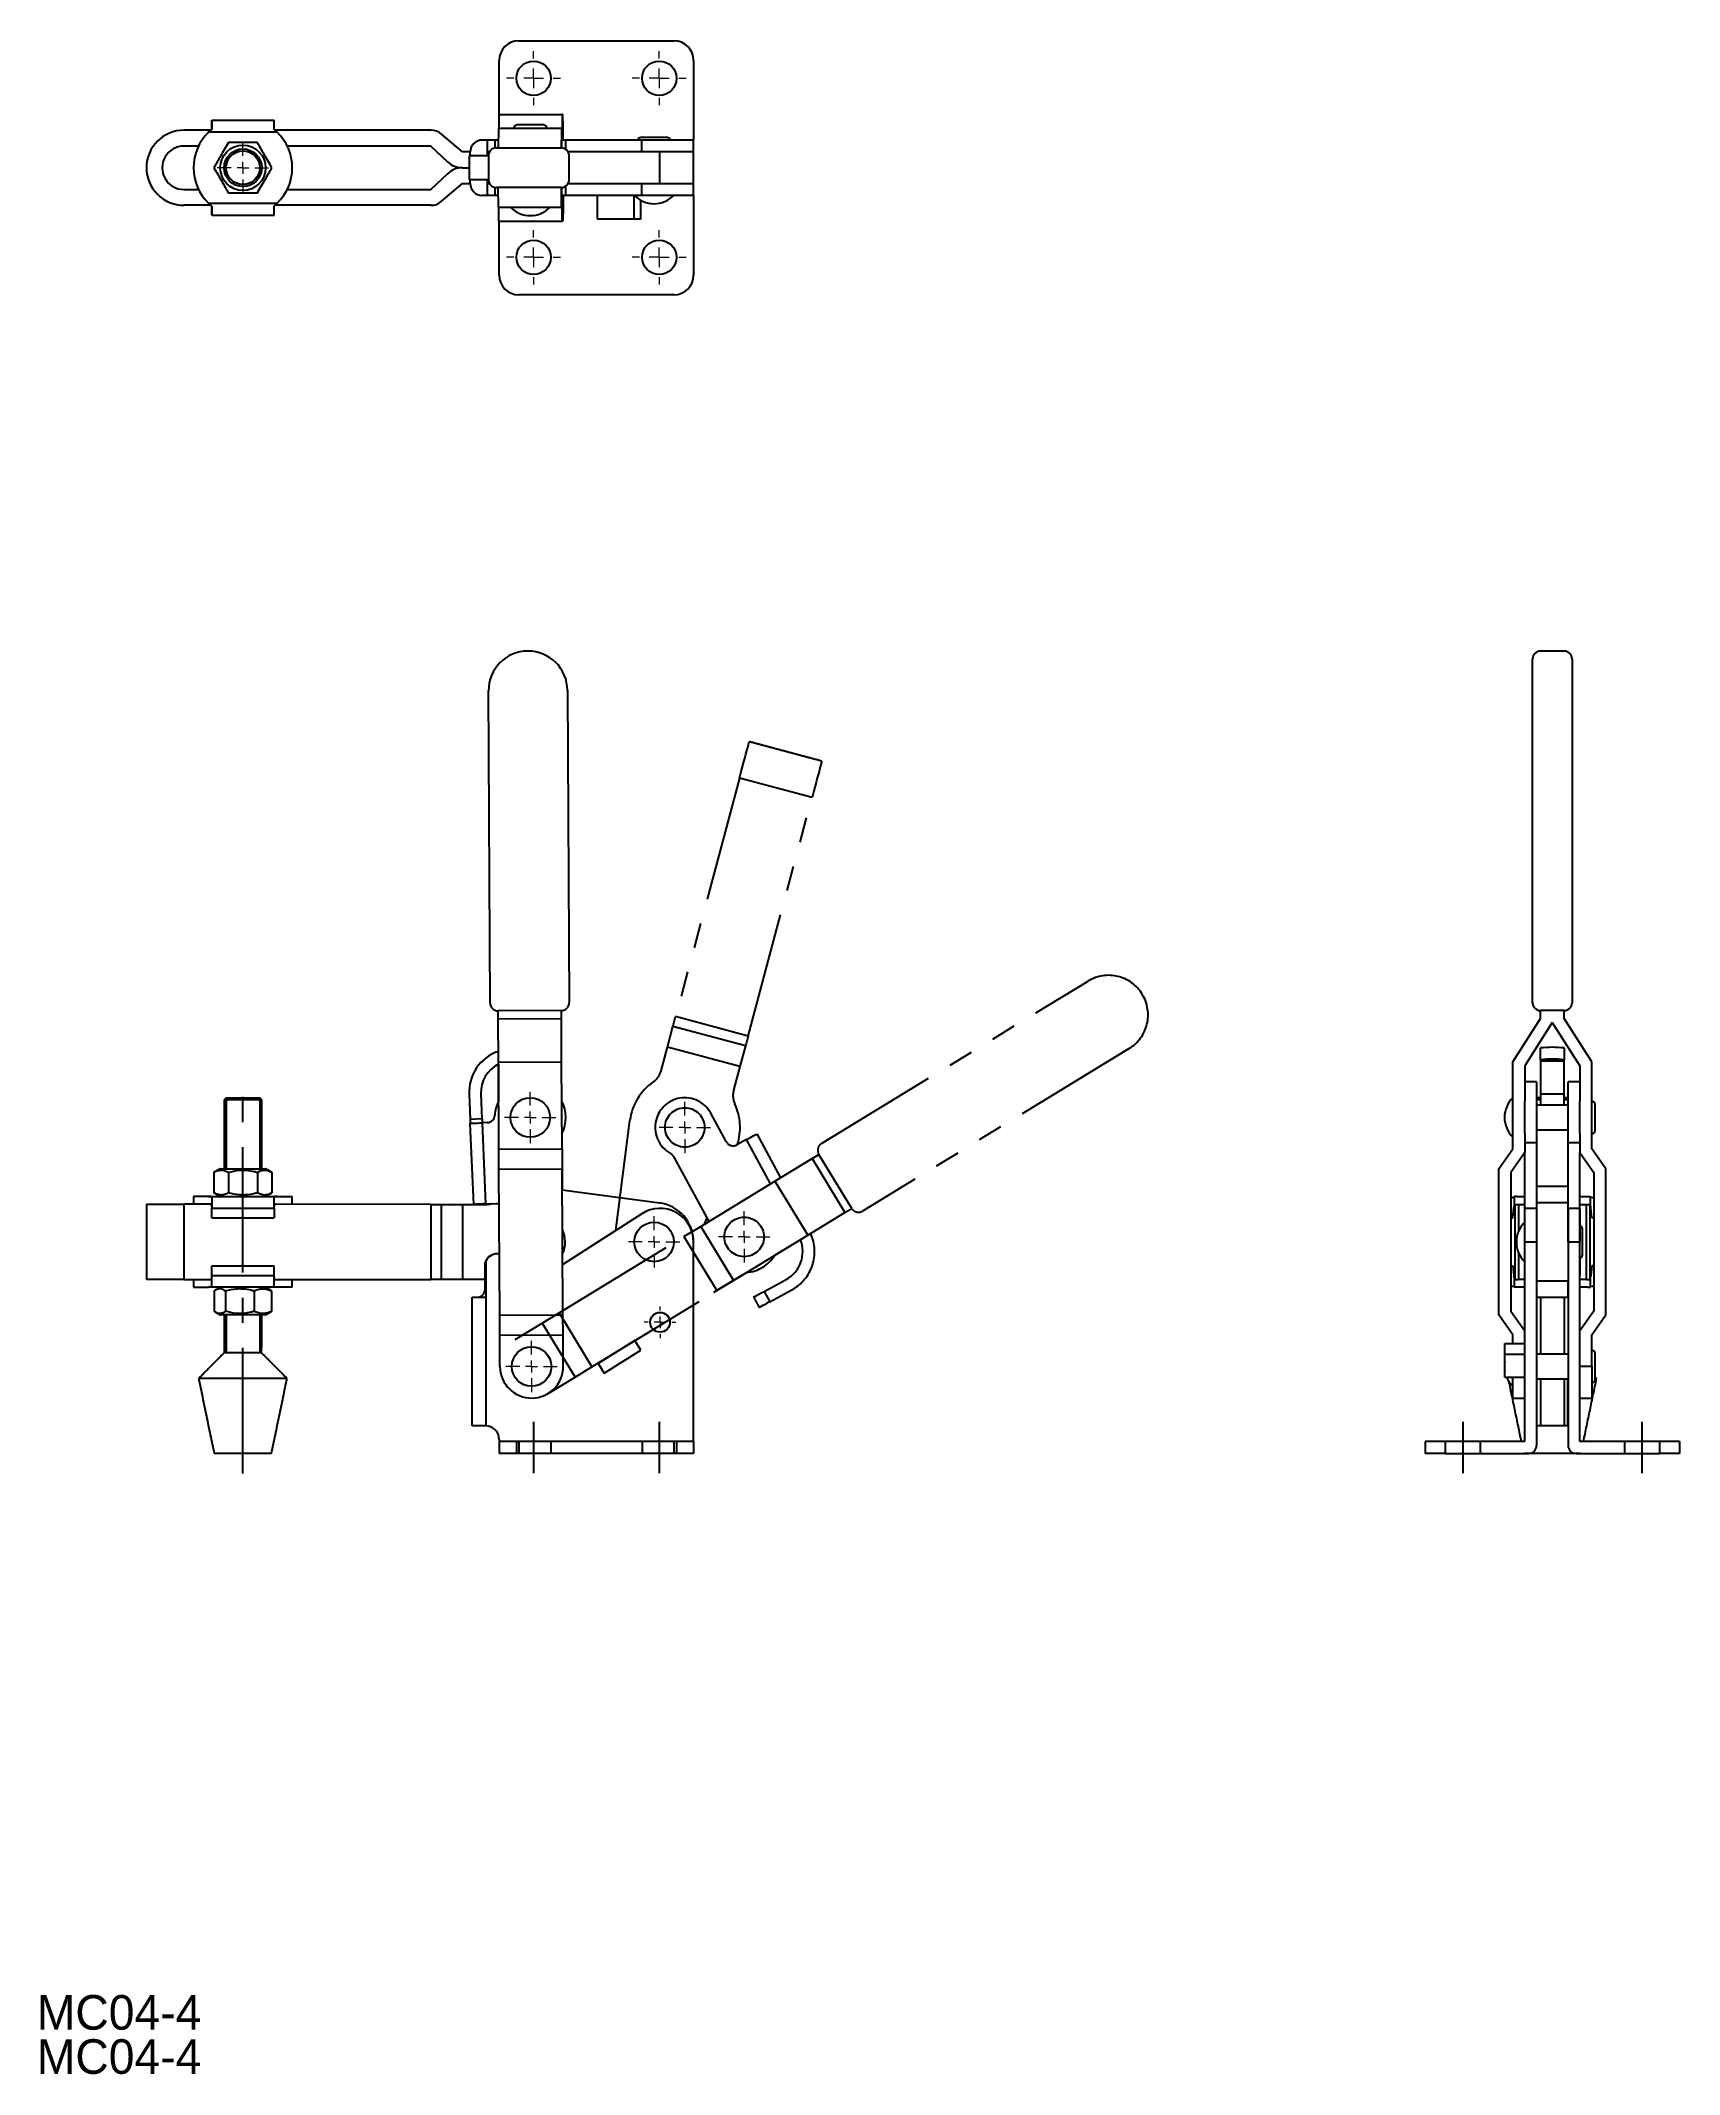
# Model space of a CAD drawing. Header units: millimetres. Extents: x 32 to 447, y 35 to 549.
import ezdxf

# ---------------------------------------------------------------- set-up
doc = ezdxf.new("R2010")
doc.units = ezdxf.units.MM
for name, pattern in [('CENTER', [50.8, 31.75, -6.35, 6.35, -6.35]), ('DASHED', [19.05, 12.7, -6.35]), ('PHANTOM', [63.5, 31.75, -6.35, 6.35, -6.35, 6.35, -6.35])]:
    doc.linetypes.add(name, pattern=pattern)
doc.layers.add('CENTER', color=1, linetype='CENTER')
doc.styles.get("Standard").update_dxf_attribs({"font": 'GOTHIC.TTF'})

msp = doc.modelspace()

# ---------------------------------------------------------------- texts
at = {"color": 7, "linetype": 'Continuous', "char_height": 8.75, "width": 421.1871, "attachment_point": 1}
for insert in [(31.49, 54.83), (31.49, 43.66)]:
    msp.add_mtext('MC04-4', dxfattribs=dict(at, insert=insert))

# ---------------------------------------------------------------- blocks, each defined once
blk = doc.blocks.new('SW_CENTERMARKSYMBOL_0')
at = {"color": 0, "linetype": 'Continuous', "lineweight": 0}
for p, q in [((0, 3), (0, 6.5)), ((-3, 0), (-6.5, 0)), ((0, 0), (-1.5, 0)), ((0, 0), (0, 1.5)), ((0, 0), (0, -1.5)), ((0, 0), (1.5, 0)), ((3, 0), (6.5, 0)), ((0, -3), (0, -6.5))]:
    blk.add_line(p, q, dxfattribs=at)
blk = doc.blocks.new('SW_CENTERMARKSYMBOL_1')
at = {"color": 0, "linetype": 'Continuous', "lineweight": 0}
for p, q in [((0, 3), (0, 6.5)), ((-3, 0), (-6.5, 0)), ((0, 0), (-1.5, 0)), ((0, 0), (0, 1.5)), ((0, 0), (0, -1.5)), ((0, 0), (1.5, 0)), ((3, 0), (6.5, 0)), ((0, -3), (0, -6.5))]:
    blk.add_line(p, q, dxfattribs=at)
blk = doc.blocks.new('SW_CENTERMARKSYMBOL_2')
at = {"color": 0, "linetype": 'Continuous', "lineweight": 0}
for p, q in [((0, 3), (0, 6.5)), ((-3, 0), (-6.5, 0)), ((0, 0), (-1.5, 0)), ((0, 0), (0, 1.5)), ((0, 0), (0, -1.5)), ((0, 0), (1.5, 0)), ((3, 0), (6.5, 0)), ((0, -3), (0, -6.5))]:
    blk.add_line(p, q, dxfattribs=at)
blk = doc.blocks.new('SW_CENTERMARKSYMBOL_3')
at = {"color": 0, "linetype": 'Continuous', "lineweight": 0}
for p, q in [((-3, 0), (-4, 0)), ((0, 0), (-1.5, 0)), ((0, 3), (0, 4)), ((0, 0), (0, 1.5)), ((0, 0), (0, -1.5)), ((0, 0), (1.5, 0)), ((3, 0), (4, 0)), ((0, -3), (0, -4))]:
    blk.add_line(p, q, dxfattribs=at)
blk = doc.blocks.new('SW_CENTERMARKSYMBOL_6')
at = {"color": 0, "linetype": 'Continuous', "lineweight": 0}
for p, q in [((0, 5), (0, 6.85)), ((-5, 0), (-6.85, 0)), ((0, 0), (-2.5, 0)), ((0, 0), (0, 2.5)), ((0, 0), (0, -2.5)), ((0, 0), (2.5, 0)), ((5, 0), (6.85, 0)), ((0, -5), (0, -6.85))]:
    blk.add_line(p, q, dxfattribs=at)
blk = doc.blocks.new('SW_CENTERMARKSYMBOL_7')
at = {"color": 0, "linetype": 'Continuous', "lineweight": 0}
for p, q in [((0, 5), (0, 6.85)), ((-5, 0), (-6.85, 0)), ((0, 0), (-2.5, 0)), ((0, 0), (0, 2.5)), ((0, 0), (0, -2.5)), ((0, 0), (2.5, 0)), ((5, 0), (6.85, 0)), ((0, -5), (0, -6.85))]:
    blk.add_line(p, q, dxfattribs=at)
blk = doc.blocks.new('SW_CENTERMARKSYMBOL_8')
at = {"color": 0, "linetype": 'Continuous', "lineweight": 0}
for p, q in [((0, 5), (0, 6.85)), ((-5, 0), (-6.85, 0)), ((0, 0), (-2.5, 0)), ((0, 0), (0, 2.5)), ((0, 0), (0, -2.5)), ((0, 0), (2.5, 0)), ((5, 0), (6.85, 0)), ((0, -5), (0, -6.85))]:
    blk.add_line(p, q, dxfattribs=at)
blk = doc.blocks.new('SW_CENTERMARKSYMBOL_9')
at = {"color": 0, "linetype": 'Continuous', "lineweight": 0}
for p, q in [((0, 5), (0, 6.85)), ((-5, 0), (-6.85, 0)), ((0, 0), (-2.5, 0)), ((0, 0), (0, 2.5)), ((0, 0), (0, -2.5)), ((0, 0), (2.5, 0)), ((5, 0), (6.85, 0)), ((0, -5), (0, -6.85))]:
    blk.add_line(p, q, dxfattribs=at)

# ---------------------------------------------------------------- linework, layer by layer
at = {"color": 7, "linetype": 'Continuous'}
for p, q in [((153.51, 549.34), (192.71, 549.34)), ((148.51, 530.69), (148.51, 544.34)), ((197.71, 544.34), (197.71, 524.19)), ((148.45, 530.69), (148.42, 527.19)), ((148.45, 530.69), (164.45, 530.69)), ((164.45, 530.69), (164.42, 527.19)), ((164.65, 530.69), (164.45, 530.69)), ((164.67, 527.19), (164.65, 530.69)), ((75.52, 526.69), (68.73, 526.69)), ((68.73, 526.69), (68.73, 526.69)), ((92.32, 526.19), (74.97, 526.19)), ((75.75, 527.19), (75.75, 529.19)), ((75.75, 529.19), (75.76, 529.19)), ((75.75, 529.19), (75.75, 529.19)), ((75.75, 527.19), (75.76, 527.19)), ((75.75, 526.97), (75.75, 527.19)), ((75.76, 526.97), (75.75, 526.97)), ((75.75, 526.89), (75.75, 526.89)), ((75.76, 529.19), (91.53, 529.19)), ((75.76, 529.19), (75.76, 527.19)), ((75.76, 529.19), (75.76, 529.19)), ((75.76, 527.19), (75.76, 526.97)), ((75.76, 526.89), (75.76, 526.89)), ((131.23, 526.69), (91.75, 526.69)), ((139.23, 521.19), (133.8, 525.75)), ((148.3, 527.19), (148.26, 522.19)), ((148.3, 527.19), (164.3, 527.19)), ((159.7, 528.02), (153.05, 528.02)), ((164.3, 527.19), (164.26, 522.19)), ((164.42, 527.19), (164.3, 527.19)), ((164.71, 527.19), (164.67, 527.19)), ((164.71, 524.19), (164.71, 527.19)), ((72.42, 522.69), (68.73, 522.69)), ((79.98, 523.54), (79.98, 523.54)), ((131.23, 522.69), (94.87, 522.69)), ((131.22, 522.69), (135.44, 518.7)), ((135.45, 518.7), (131.23, 522.69)), ((141.2, 521.19), (139.23, 521.19)), ((145.8, 520.19), (140.88, 520.19)), ((143.88, 520.19), (143.88, 520.19)), ((144.15, 520.19), (143.88, 520.19)), ((145.49, 524.19), (144.2, 524.19)), ((145.44, 521.19), (145.44, 520.19)), ((145.49, 524.19), (145.49, 521.19)), ((147.4, 524.19), (145.49, 524.19)), ((146.07, 521.19), (145.49, 521.19)), ((148.28, 524.19), (147.4, 524.19)), ((147.4, 524.19), (147.4, 522.15)), ((147.8, 522.19), (163.8, 522.19)), ((163.8, 522.19), (164.22, 522.19)), ((164.29, 522.19), (164.31, 524.19)), ((164.31, 524.19), (164.36, 524.19)), ((165.38, 524.19), (164.36, 524.19)), ((165.21, 524.19), (164.43, 524.19)), ((184.63, 524.19), (165.38, 524.19)), ((189.05, 521.19), (165.96, 521.19)), ((166.22, 514.19), (166.22, 520.19)), ((191.04, 524.82), (184.39, 524.82)), ((184.63, 521.19), (184.63, 524.19)), ((197.71, 524.19), (184.63, 524.19)), ((189.05, 521.19), (189.05, 513.19)), ((197.71, 521.19), (189.05, 521.19)), ((197.71, 521.19), (197.71, 524.19)), ((76.31, 517.19), (76.31, 517.19)), ((135.44, 515.69), (131.22, 511.69)), ((131.23, 511.69), (135.45, 515.69)), ((135.45, 518.7), (135.44, 518.7)), ((135.45, 515.69), (135.44, 515.69)), ((139.23, 517.19), (139.22, 517.19)), ((139.23, 517.19), (140.87, 517.2)), ((68.73, 511.69), (72.42, 511.69)), ((79.98, 510.84), (79.98, 510.84)), ((94.87, 511.69), (131.23, 511.69)), ((133.81, 508.63), (139.23, 513.19)), ((139.23, 513.19), (141.2, 513.19)), ((140.88, 514.19), (145.8, 514.19)), ((143.88, 514.19), (143.88, 514.19)), ((143.88, 514.19), (144.15, 514.19)), ((145.49, 510.19), (144.2, 510.19)), ((145.44, 514.19), (145.44, 513.19)), ((145.49, 513.19), (145.49, 510.19)), ((145.49, 513.19), (146.07, 513.19)), ((147.4, 510.19), (145.49, 510.19)), ((147.4, 512.23), (147.4, 510.19)), ((148.28, 510.19), (147.4, 510.19)), ((163.8, 512.19), (147.8, 512.19)), ((148.3, 507.19), (148.26, 512.19)), ((164.22, 512.19), (163.8, 512.19)), ((164.3, 507.19), (164.26, 512.19)), ((164.29, 512.19), (164.31, 510.19)), ((164.31, 510.19), (164.36, 510.19)), ((165.38, 510.19), (164.36, 510.19)), ((165.21, 510.19), (164.43, 510.19)), ((164.71, 510.19), (164.71, 507.19)), ((184.63, 510.19), (165.38, 510.19)), ((165.96, 513.19), (189.05, 513.19)), ((173.37, 504.19), (173.37, 510.19)), ((182.7, 504.19), (182.7, 510.19)), ((184.63, 510.19), (184.63, 513.19)), ((197.71, 510.19), (184.63, 510.19)), ((189.05, 513.19), (197.71, 513.19)), ((197.71, 510.19), (197.71, 513.19)), ((197.71, 510.19), (197.71, 490.04)), ((75.52, 507.69), (68.73, 507.69)), ((68.73, 507.69), (68.73, 507.69)), ((74.97, 508.19), (92.32, 508.19)), ((75.75, 507.49), (75.75, 507.49)), ((75.75, 507.19), (75.75, 507.41)), ((75.75, 507.41), (75.76, 507.41)), ((75.75, 505.19), (75.75, 507.19)), ((75.75, 507.19), (75.76, 507.19)), ((75.75, 505.19), (75.76, 505.19)), ((75.75, 505.19), (75.75, 505.19)), ((75.76, 507.49), (75.76, 507.49)), ((75.76, 507.41), (75.76, 507.19)), ((75.76, 507.19), (75.76, 505.19)), ((75.76, 505.19), (91.53, 505.19)), ((75.76, 505.19), (75.76, 505.19)), ((131.23, 507.69), (91.75, 507.69)), ((148.3, 507.19), (164.3, 507.19)), ((148.45, 503.69), (148.42, 507.19)), ((164.42, 507.19), (164.3, 507.19)), ((164.45, 503.69), (164.42, 507.19)), ((164.67, 507.19), (164.65, 503.69)), ((164.71, 507.19), (164.67, 507.19)), ((184.4, 504.19), (184.4, 508.93)), ((148.45, 503.69), (164.45, 503.69)), ((148.51, 490.04), (148.51, 503.69)), ((164.65, 503.69), (164.45, 503.69)), ((182.7, 504.19), (173.37, 504.19)), ((184.4, 504.19), (182.7, 504.19)), ((192.71, 485.04), (153.51, 485.04)), ((410.06, 384.93), (410.06, 392.89)), ((410.06, 384.93), (410.06, 392.89)), ((420.06, 392.89), (420.06, 384.93)), ((420.06, 392.89), (420.06, 384.93)), ((146.22, 305.83), (145.8, 384.83)), ((146.22, 305.83), (145.8, 384.83)), ((165.8, 384.94), (166.22, 305.94)), ((165.8, 384.94), (166.22, 305.94)), ((410.06, 305.93), (410.06, 384.93)), ((410.06, 305.93), (410.06, 384.93)), ((420.06, 384.93), (420.06, 305.93)), ((420.06, 384.93), (420.06, 305.93)), ((164.24, 303.93), (148.24, 303.85)), ((164.24, 303.93), (148.24, 303.85)), ((148.25, 301.85), (148.24, 303.85)), ((148.25, 301.85), (148.24, 303.85)), ((164.25, 301.93), (164.24, 303.93)), ((164.25, 301.93), (164.24, 303.93)), ((410.06, 305.85), (410.06, 305.93)), ((410.06, 305.85), (410.06, 305.93)), ((418.06, 303.93), (412.06, 303.93)), ((412.06, 301.93), (412.06, 303.93)), ((418.06, 303.93), (412.06, 303.93)), ((412.06, 301.93), (412.06, 303.93)), ((418.06, 301.93), (418.06, 303.93)), ((418.06, 301.93), (418.06, 303.93)), ((420.06, 305.93), (420.06, 305.85)), ((420.06, 305.93), (420.06, 305.85)), ((148.25, 301.85), (164.25, 301.93)), ((148.25, 301.85), (164.25, 301.93)), ((148.3, 290.85), (148.25, 301.85)), ((164.3, 290.93), (164.25, 301.93)), ((405.06, 290.93), (412.06, 301.93)), ((405.06, 290.93), (412.06, 301.93)), ((415.06, 300.96), (408.06, 289.96)), ((415.06, 300.96), (422.06, 289.96)), ((415.06, 300.87), (415.06, 300.96)), ((415.06, 300.87), (415.06, 300.96)), ((425.06, 290.93), (418.06, 301.93)), ((425.06, 290.93), (418.06, 301.93)), ((412.06, 291.49), (412.06, 294.48)), ((412.06, 291.49), (412.06, 294.48)), ((418.06, 294.48), (418.06, 291.49)), ((418.06, 294.48), (418.06, 291.49)), ((148.3, 290.85), (164.3, 290.93)), ((148.3, 290.85), (164.3, 290.93)), ((148.42, 268.85), (148.3, 290.85)), ((148.42, 268.85), (148.3, 290.85)), ((148.31, 290.38), (148.31, 289.87)), ((148.31, 290.38), (148.31, 289.87)), ((148.31, 289.87), (148.36, 280.97)), ((164.42, 268.93), (164.3, 290.93)), ((405.06, 268.93), (405.06, 290.93)), ((405.06, 268.93), (405.06, 290.93)), ((408.06, 289.96), (408.06, 281.05)), ((408.06, 289.96), (408.06, 281.05)), ((412.06, 291.49), (412.06, 291.22)), ((412.06, 291.49), (412.06, 291.22)), ((412.06, 291.22), (418.06, 291.22)), ((412.06, 291.22), (412.06, 282.89)), ((412.06, 291.22), (412.06, 282.89)), ((418.06, 291.22), (418.06, 291.49)), ((418.06, 291.22), (418.06, 291.49)), ((418.06, 282.89), (418.06, 291.22)), ((418.06, 282.89), (418.06, 291.22)), ((422.06, 289.96), (422.06, 281.05)), ((422.06, 289.96), (422.06, 281.05)), ((425.06, 268.93), (425.06, 290.93)), ((425.06, 268.93), (425.06, 290.93)), ((411.06, 285.89), (411.06, 270.44)), ((411.06, 285.89), (411.06, 270.44)), ((419.06, 270.44), (419.06, 285.89)), ((419.06, 270.44), (419.06, 285.89)), ((140.89, 282.76), (141.16, 276.39)), ((140.89, 282.76), (141.16, 276.39)), ((143.88, 282.89), (144.15, 276.52)), ((143.88, 282.89), (144.15, 276.52)), ((408.06, 272.81), (408.06, 281.05)), ((408.06, 272.81), (408.06, 281.05)), ((412.06, 282.89), (418.06, 282.89)), ((412.06, 282.89), (412.06, 280.04)), ((412.06, 282.89), (412.06, 280.04)), ((418.06, 280.04), (418.06, 282.89)), ((418.06, 280.04), (418.06, 282.89)), ((422.06, 272.81), (422.06, 281.05)), ((422.06, 272.81), (422.06, 281.05)), ((425.88, 273.56), (425.88, 280.21)), ((425.88, 273.56), (425.88, 280.21)), ((144.15, 276.52), (141.16, 276.39)), ((144.15, 276.52), (141.16, 276.39)), ((141.2, 275.39), (141.2, 275.41)), ((141.2, 275.39), (141.2, 275.41)), ((142.07, 254.9), (141.2, 275.39)), ((142.07, 254.9), (141.2, 275.39)), ((145.49, 275.59), (144.2, 275.53)), ((145.49, 275.59), (144.2, 275.53)), ((144.2, 275.53), (145.06, 255.03)), ((144.2, 275.53), (145.06, 255.03)), ((408.06, 272.81), (408.06, 267.99)), ((408.06, 272.81), (408.06, 267.99)), ((422.06, 272.81), (422.06, 267.99)), ((422.06, 272.81), (422.06, 267.99)), ((148.42, 268.85), (164.42, 268.93)), ((148.45, 263.85), (148.42, 268.85)), ((148.45, 263.85), (148.42, 268.85)), ((164.42, 268.93), (164.43, 267.99)), ((164.43, 267.99), (164.45, 262.99)), ((164.43, 267.99), (164.45, 262.99)), ((401.56, 263.93), (405.06, 268.93)), ((401.56, 263.93), (405.06, 268.93)), ((408.06, 267.99), (404.56, 262.99)), ((411.06, 270.44), (408.06, 270.44)), ((411.06, 270.44), (408.06, 270.44)), ((408.06, 267.98), (408.06, 267.99)), ((408.06, 267.98), (408.06, 267.99)), ((408.06, 253.89), (408.06, 267.98)), ((408.06, 253.88), (408.06, 267.98)), ((411.06, 270.44), (411.06, 258.79)), ((411.06, 270.44), (411.06, 258.79)), ((422.06, 270.44), (419.06, 270.44)), ((419.06, 258.79), (419.06, 270.44)), ((422.06, 270.44), (419.06, 270.44)), ((419.06, 258.79), (419.06, 270.44)), ((422.06, 267.99), (425.56, 262.99)), ((422.06, 267.98), (422.06, 267.99)), ((422.06, 267.98), (422.06, 267.99)), ((422.06, 253.89), (422.06, 267.98)), ((422.06, 253.88), (422.06, 267.98)), ((428.56, 263.93), (425.06, 268.93)), ((428.56, 263.93), (425.06, 268.93)), ((76.31, 263.01), (76.31, 257.84)), ((76.31, 263.01), (76.31, 257.84)), ((79.98, 263.01), (79.98, 257.84)), ((79.98, 263.01), (79.98, 257.84)), ((87.31, 263.01), (87.31, 257.83)), ((87.31, 263.01), (87.31, 257.83)), ((90.98, 263.01), (90.98, 257.83)), ((90.98, 263.01), (90.98, 257.83)), ((148.45, 263.85), (164.45, 263.93)), ((148.45, 263.85), (164.45, 263.93)), ((148.65, 226.85), (148.45, 263.85)), ((148.65, 226.85), (148.45, 263.85)), ((164.65, 226.93), (164.45, 263.93)), ((164.65, 226.93), (164.45, 263.93)), ((164.45, 262.99), (164.48, 258.61)), ((164.45, 262.99), (164.48, 258.61)), ((401.56, 226.93), (401.56, 263.93)), ((401.56, 226.93), (401.56, 263.93)), ((404.56, 262.99), (404.56, 227.88)), ((404.56, 262.99), (404.56, 227.88)), ((425.56, 262.99), (425.56, 227.88)), ((425.56, 262.99), (425.56, 227.88)), ((428.56, 226.93), (428.56, 263.93)), ((428.56, 226.93), (428.56, 263.93)), ((164.48, 258.61), (189.05, 255.3)), ((164.48, 258.61), (189.05, 255.3)), ((411.06, 258.79), (411.06, 255.3)), ((411.06, 258.79), (411.06, 255.3)), ((419.06, 255.3), (419.06, 258.79)), ((419.06, 255.3), (419.06, 258.79)), ((68.73, 254.93), (68.73, 235.93)), ((75.52, 254.92), (68.73, 254.93)), ((68.73, 254.93), (68.73, 235.93)), ((75.52, 254.92), (68.73, 254.93)), ((74.97, 256.92), (92.32, 256.92)), ((74.97, 256.92), (92.32, 256.92)), ((75.76, 253.92), (91.53, 253.92)), ((75.76, 251.52), (75.76, 253.92)), ((75.76, 251.52), (75.76, 253.92)), ((91.53, 253.92), (91.53, 251.52)), ((91.53, 253.92), (91.53, 251.52)), ((131.23, 254.91), (91.77, 254.92)), ((131.23, 254.91), (91.77, 254.92)), ((131.23, 254.91), (131.22, 235.91)), ((131.23, 254.91), (131.22, 235.91)), ((133.81, 254.91), (133.8, 235.91)), ((133.81, 254.91), (133.8, 235.91)), ((133.81, 254.91), (139.23, 254.9)), ((133.81, 254.91), (139.23, 254.9)), ((139.23, 254.9), (139.22, 235.9)), ((139.23, 254.9), (139.22, 235.9)), ((139.23, 254.9), (145.44, 254.9)), ((139.23, 254.9), (145.44, 254.9)), ((145.06, 255.03), (147.79, 255.15)), ((145.06, 255.03), (147.79, 255.15)), ((145.06, 255.03), (146.85, 255.11)), ((145.06, 255.03), (146.85, 255.11)), ((184.63, 252.55), (164.58, 239.69)), ((405.06, 251.52), (405.28, 254.01)), ((405.06, 251.52), (405.28, 254.01)), ((405.36, 256.84), (405.36, 254.32)), ((405.36, 256.84), (405.36, 254.32)), ((405.56, 254.91), (405.56, 254.92)), ((405.56, 254.91), (405.56, 254.92)), ((405.56, 254.91), (405.56, 235.91)), ((405.56, 254.91), (405.56, 235.91)), ((406.5, 254.91), (408.06, 254.91)), ((406.5, 254.91), (406.5, 248.09)), ((406.5, 254.91), (406.5, 248.09)), ((408.06, 255.15), (408.06, 255.15)), ((408.06, 255.03), (408.06, 255.15)), ((408.06, 255.15), (408.06, 255.15)), ((408.06, 255.03), (408.06, 255.15)), ((408.06, 245.39), (408.06, 253.89)), ((408.06, 245.38), (408.06, 253.88)), ((419.06, 255.3), (411.06, 255.3)), ((411.06, 255.3), (411.06, 245.39)), ((411.06, 255.3), (411.06, 245.23)), ((419.06, 245.43), (419.06, 255.3)), ((419.06, 253.88), (419.06, 245.38)), ((422.06, 255.15), (422.06, 255.15)), ((422.06, 255.03), (422.06, 255.15)), ((422.06, 255.15), (422.06, 255.15)), ((422.06, 255.03), (422.06, 255.15)), ((422.06, 254.91), (423.62, 254.91)), ((422.06, 254.91), (423.62, 254.91)), ((422.06, 245.39), (422.06, 253.89)), ((422.06, 253.88), (422.06, 245.38)), ((423.62, 254.91), (423.62, 235.91)), ((423.62, 254.91), (423.62, 235.91)), ((424.56, 254.91), (424.56, 254.92)), ((424.56, 254.91), (424.56, 254.92)), ((424.56, 254.91), (424.56, 235.91)), ((424.56, 254.91), (424.56, 235.91)), ((424.76, 254.32), (424.76, 256.84)), ((424.76, 254.32), (424.76, 256.84)), ((425.06, 251.52), (424.84, 254.01)), ((425.06, 251.52), (424.84, 254.01)), ((75.76, 251.52), (91.53, 251.52)), ((75.76, 251.52), (91.53, 251.52)), ((404.56, 251.52), (405.06, 251.52)), ((404.56, 251.52), (405.06, 251.52)), ((419.06, 250.77), (419.06, 250.77)), ((419.06, 249.7), (419.06, 249.7)), ((422.68, 248.71), (422.68, 248.72)), ((422.68, 248.71), (422.68, 248.72)), ((422.68, 242.06), (422.68, 248.71)), ((422.68, 242.06), (422.68, 248.71)), ((425.56, 251.52), (425.06, 251.52)), ((425.56, 251.52), (425.06, 251.52)), ((197.71, 194.89), (197.71, 245.39)), ((406.5, 242.7), (406.5, 235.91)), ((406.5, 242.7), (406.5, 235.91)), ((408.06, 194.89), (408.06, 245.39)), ((408.06, 245.39), (411.06, 245.39)), ((411.06, 245.39), (411.06, 193.89)), ((419.06, 245.39), (422.06, 245.39)), ((419.06, 245.39), (419.06, 193.89)), ((419.06, 242.25), (419.06, 240.94)), ((422.06, 194.89), (422.06, 245.39)), ((75.75, 236.92), (75.75, 239.32)), ((75.75, 239.32), (91.52, 239.32)), ((75.75, 236.92), (75.75, 239.32)), ((75.75, 239.32), (91.52, 239.32)), ((75.75, 236.92), (91.52, 236.92)), ((91.52, 236.92), (91.52, 239.32)), ((91.52, 236.92), (91.52, 239.32)), ((144.92, 233.39), (144.92, 239.37)), ((145.23, 231.39), (145.23, 240.71)), ((145.23, 231.39), (145.23, 240.71)), ((404.56, 239.32), (405.06, 239.32)), ((404.56, 239.32), (405.06, 239.32)), ((404.56, 239.32), (405.06, 239.32)), ((404.56, 239.32), (405.06, 239.32)), ((405.06, 239.32), (405.28, 236.83)), ((405.06, 239.32), (405.06, 239.32)), ((405.06, 239.32), (405.28, 236.84)), ((405.06, 239.32), (405.28, 236.83)), ((405.06, 239.32), (405.06, 239.32)), ((405.06, 239.32), (405.28, 236.84)), ((405.28, 236.84), (405.28, 236.83)), ((405.28, 236.84), (405.28, 236.83)), ((408.06, 236.89), (408.06, 237.9)), ((408.06, 236.89), (408.06, 237.9)), ((419.06, 240.94), (419.06, 236.89)), ((422.06, 241.27), (422.06, 240.94)), ((422.06, 237.9), (422.06, 241.27)), ((422.06, 240.94), (422.06, 236.89)), ((422.06, 236.89), (422.06, 237.9)), ((425.06, 239.32), (424.84, 236.83)), ((424.84, 236.84), (425.06, 239.32)), ((425.06, 239.32), (424.84, 236.83)), ((424.84, 236.84), (425.06, 239.32)), ((424.84, 236.83), (424.84, 236.84)), ((424.84, 236.83), (424.84, 236.84)), ((425.06, 239.32), (425.06, 239.32)), ((425.06, 239.32), (425.56, 239.32)), ((425.56, 239.32), (425.06, 239.32)), ((425.56, 239.32), (425.06, 239.32)), ((425.06, 239.32), (425.06, 239.32)), ((425.06, 239.32), (425.56, 239.32)), ((68.73, 235.93), (75.51, 235.92)), ((68.73, 235.93), (75.51, 235.92)), ((92.31, 233.92), (74.96, 233.92)), ((92.31, 233.92), (74.96, 233.92)), ((76.35, 233.01), (76.35, 227.84)), ((76.35, 233.01), (76.35, 227.84)), ((79.25, 233.01), (79.25, 227.84)), ((79.25, 233.01), (79.25, 227.84)), ((86.53, 233.01), (86.53, 227.83)), ((86.53, 233.01), (86.53, 227.83)), ((90.92, 233.01), (90.92, 227.83)), ((90.92, 233.01), (90.92, 227.83)), ((91.76, 235.92), (131.22, 235.91)), ((91.76, 235.92), (131.22, 235.91)), ((139.22, 235.9), (133.8, 235.91)), ((139.22, 235.9), (133.8, 235.91)), ((144.92, 235.9), (139.22, 235.9)), ((144.29, 235.9), (139.22, 235.9)), ((405.36, 236.52), (405.36, 234)), ((405.36, 236.52), (405.36, 234)), ((408.06, 235.91), (406.5, 235.91)), ((408.06, 235.91), (406.5, 235.91)), ((419.06, 235.48), (411.06, 235.48)), ((419.06, 235.48), (411.06, 235.48)), ((419.06, 231.52), (419.06, 235.48)), ((423.62, 235.91), (422.06, 235.91)), ((423.62, 235.91), (422.06, 235.91)), ((424.76, 234), (424.76, 236.52)), ((424.76, 234), (424.76, 236.52)), ((141.71, 198.89), (141.71, 231.39)), ((141.71, 231.39), (142.92, 231.39)), ((141.71, 198.89), (141.71, 231.39)), ((141.71, 231.39), (145.23, 231.39)), ((141.71, 231.39), (141.71, 231.39)), ((141.71, 231.39), (142.92, 231.39)), ((141.71, 198.89), (141.71, 231.39)), ((141.71, 231.39), (145.23, 231.39)), ((145.23, 198.89), (145.23, 231.39)), ((145.23, 198.89), (145.23, 231.39)), ((148.65, 226.85), (164.65, 226.93)), ((148.65, 226.85), (164.65, 226.93)), ((148.67, 221.85), (148.65, 226.85)), ((148.67, 221.85), (148.65, 226.85)), ((164.67, 221.93), (164.65, 226.93)), ((164.67, 221.93), (164.65, 226.93)), ((197.71, 194.89), (197.71, 229.5)), ((197.71, 194.89), (197.71, 229.5)), ((405.06, 221.93), (401.56, 226.93)), ((401.56, 226.85), (401.56, 226.93)), ((401.56, 226.85), (401.56, 226.93)), ((404.56, 227.88), (408.06, 222.88)), ((404.56, 227.88), (408.06, 222.88)), ((412.06, 231.4), (412.06, 217.04)), ((414.2, 231.4), (414.2, 231.39)), ((418.06, 231.4), (418.06, 217.04)), ((419.05, 231.39), (419.05, 231.4)), ((419.06, 231.4), (419.06, 231.52)), ((425.56, 227.88), (422.06, 222.88)), ((425.56, 227.88), (422.06, 222.88)), ((425.06, 221.93), (428.56, 226.93)), ((428.56, 226.85), (428.56, 226.93)), ((428.56, 226.85), (428.56, 226.93)), ((148.67, 221.85), (164.67, 221.93)), ((148.67, 221.85), (164.67, 221.93)), ((148.71, 213.85), (148.67, 221.85)), ((148.71, 213.85), (148.67, 221.85)), ((164.71, 213.93), (164.67, 221.93)), ((164.71, 213.93), (164.67, 221.93)), ((405.06, 220.7), (405.06, 221.93)), ((405.06, 219.71), (405.06, 221.93)), ((425.06, 213.93), (425.06, 221.93)), ((425.06, 213.93), (425.06, 221.93)), ((182.85, 220.46), (173.52, 214.63)), ((175.07, 212.16), (184.4, 217.98)), ((184.4, 217.98), (182.85, 220.46)), ((403.06, 217), (403.06, 219.71)), ((403.06, 219.71), (408.06, 219.71)), ((403.06, 217), (408.06, 217)), ((403.06, 211.17), (403.06, 217)), ((425.88, 210.56), (425.88, 217.21)), ((425.88, 210.56), (425.88, 217.21)), ((173.52, 214.63), (175.07, 212.16)), ((403.06, 211.17), (408.06, 211.17)), ((405.06, 205.89), (405.06, 211.17)), ((405.06, 205.89), (405.06, 211.17)), ((422.06, 213.93), (425.06, 213.93)), ((422.06, 213.93), (425.06, 213.93)), ((425.06, 213.93), (425.06, 205.89)), ((425.06, 213.93), (425.06, 205.89)), ((411.16, 198.89), (411.16, 210.74)), ((412.06, 210.74), (412.06, 198.89)), ((418.06, 210.74), (418.06, 198.89)), ((418.96, 198.89), (418.96, 210.74)), ((145.01, 198.89), (141.71, 198.89)), ((145.01, 198.89), (144.71, 198.89)), ((145.23, 198.88), (145.23, 198.89)), ((145.23, 198.88), (145.23, 198.89)), ((411.16, 198.89), (411.06, 198.89)), ((418.96, 198.89), (411.16, 198.89)), ((412.06, 198.89), (411.34, 198.89)), ((418.06, 198.89), (412.06, 198.89)), ((418.77, 198.89), (418.06, 198.89)), ((419.06, 198.89), (418.96, 198.89)), ((422.08, 198.89), (422.06, 198.89)), ((90.87, 191.83), (76.37, 191.83)), ((90.87, 191.83), (76.37, 191.83)), ((148.51, 195.39), (148.51, 194.89)), ((148.51, 195.39), (148.51, 194.89)), ((148.51, 194.89), (148.51, 191.89)), ((153.51, 194.89), (148.51, 194.89)), ((148.51, 194.89), (148.51, 191.89)), ((153.51, 194.89), (148.51, 194.89)), ((153.51, 191.89), (148.51, 191.89)), ((153.51, 191.89), (148.51, 191.89)), ((153.51, 194.89), (153.51, 191.89)), ((192.71, 194.89), (153.51, 194.89)), ((153.51, 194.89), (153.51, 191.89)), ((192.71, 194.89), (153.51, 194.89)), ((192.71, 191.89), (153.51, 191.89)), ((192.71, 191.89), (153.51, 191.89)), ((192.71, 194.89), (192.71, 191.89)), ((197.71, 194.89), (192.71, 194.89)), ((192.71, 194.89), (192.71, 191.89)), ((197.71, 194.89), (192.71, 194.89)), ((197.71, 191.89), (192.71, 191.89)), ((197.71, 191.89), (192.71, 191.89)), ((197.71, 194.89), (197.71, 191.89)), ((197.71, 194.89), (197.71, 191.89)), ((382.91, 194.89), (382.91, 191.89)), ((387.91, 194.89), (382.91, 194.89)), ((387.91, 191.89), (382.91, 191.89)), ((408.06, 194.89), (387.91, 194.89)), ((387.91, 191.89), (409.06, 191.89)), ((421.06, 191.89), (442.21, 191.89)), ((442.21, 194.89), (422.06, 194.89)), ((447.21, 194.89), (442.21, 194.89)), ((447.21, 191.89), (442.21, 191.89)), ((447.21, 194.89), (447.21, 191.89))]:
    msp.add_line(p, q, dxfattribs=at)
at = {"color": 3, "linetype": 'PHANTOM'}
for p, q in [((209.33, 362.78), (193.16, 302.41)), ((227.69, 357.86), (209.33, 362.78)), ((211.51, 297.49), (227.69, 357.86)), ((230.08, 270.3), (297.54, 311.4)), ((191.09, 294.68), (192.49, 299.92)), ((210.84, 295.01), (192.49, 299.92)), ((211.51, 297.49), (193.16, 302.41)), ((189.48, 288.69), (191.09, 294.68)), ((209.44, 289.77), (191.09, 294.68)), ((210.84, 295.01), (209.44, 289.77)), ((307.95, 294.32), (240.48, 253.22)), ((209.44, 289.77), (207.83, 283.77)), ((205.96, 270.78), (202.07, 277.95)), ((178.01, 248.31), (181.59, 276.16)), ((211.07, 271.28), (208.67, 269.97)), ((217.15, 260.08), (211.07, 271.28)), ((213.71, 272.71), (219.72, 261.64)), ((192.65, 267.01), (201.56, 250.58)), ((218.31, 260.78), (227.7, 266.51)), ((227.7, 266.51), (229.41, 267.55)), ((227.7, 266.51), (236.03, 252.84)), ((237.74, 253.89), (229.41, 267.55)), ((199.52, 249.34), (218.31, 260.78)), ((218.31, 260.78), (226.63, 247.12)), ((226.63, 247.12), (236.03, 252.84)), ((236.03, 252.84), (237.74, 253.89)), ((195.25, 246.74), (199.52, 249.34)), ((199.52, 249.34), (207.85, 235.67)), ((201.09, 251.46), (200.43, 249.89)), ((207.85, 235.67), (226.63, 247.12)), ((163.65, 227.49), (195.25, 246.74)), ((195.25, 246.74), (203.58, 233.07)), ((224.75, 245.97), (218.2, 241.98)), ((211.16, 237.69), (207.04, 235.18)), ((171.98, 213.82), (203.58, 233.07)), ((207.04, 235.18), (202.77, 232.58)), ((203.58, 233.07), (207.85, 235.67)), ((215.54, 232.87), (221.16, 235.93)), ((215.54, 232.87), (216.97, 230.24)), ((216.97, 230.24), (222.59, 233.29)), ((159.38, 224.88), (163.65, 227.49)), ((163.65, 227.49), (171.98, 213.82)), ((152.55, 220.72), (159.38, 224.88)), ((159.38, 224.88), (167.71, 211.22)), ((160.88, 207.06), (167.71, 211.22)), ((167.71, 211.22), (171.98, 213.82))]:
    msp.add_line(p, q, dxfattribs=at)
at = {"color": 3, "linetype": 'Continuous'}
for p, q in [((79.39, 281.83), (79.39, 263.95)), ((87.91, 281.83), (87.91, 263.95)), ((79.39, 226.92), (79.39, 217.41)), ((87.91, 226.92), (87.91, 217.33))]:
    msp.add_line(p, q, dxfattribs=at)
at = {"color": 3, "linetype": 'DASHED'}
for p, q in [((152.86, 194.89), (152.86, 191.89)), ((161.56, 194.89), (161.56, 191.89)), ((184.66, 194.89), (184.66, 191.89)), ((193.36, 194.89), (193.36, 191.89)), ((387.91, 194.89), (387.91, 191.89)), ((396.76, 194.89), (396.76, 191.89)), ((433.36, 194.89), (433.36, 191.89)), ((442.21, 194.89), (442.21, 191.89))]:
    msp.add_line(p, q, dxfattribs=at)
at = {"color": 7, "linetype": 'Continuous', "flags": 128}
for points in [[(75.75, 526.89), (75.75, 527.37), (75.75, 527.81), (75.75, 528.21), (75.75, 528.55), (75.75, 528.82), (75.75, 529.03), (75.75, 529.15), (75.75, 529.19)], [(75.76, 526.89), (75.76, 527.37), (75.76, 527.81), (75.76, 528.21), (75.76, 528.55), (75.76, 528.82), (75.76, 529.03), (75.76, 529.15), (75.76, 529.19)], [(91.53, 526.89), (91.53, 527.37), (91.53, 527.81), (91.53, 528.21), (91.53, 528.55), (91.53, 528.82), (91.53, 529.03), (91.53, 529.15), (91.53, 529.19)], [(75.75, 507.49), (75.75, 507.02), (75.75, 506.57), (75.75, 506.18), (75.75, 505.84), (75.75, 505.56), (75.75, 505.36), (75.75, 505.23), (75.75, 505.19)], [(75.76, 507.49), (75.76, 507.02), (75.76, 506.57), (75.76, 506.18), (75.76, 505.84), (75.76, 505.56), (75.76, 505.36), (75.76, 505.23), (75.76, 505.19)], [(91.53, 505.19), (91.53, 505.23), (91.53, 505.36), (91.53, 505.56), (91.53, 505.84), (91.53, 506.18), (91.53, 506.57), (91.53, 507.02), (91.53, 507.49)], [(83.65, 281.33), (82.72, 281.33), (81.83, 281.33), (81, 281.33), (80.28, 281.33), (79.69, 281.33), (79.25, 281.33), (78.98, 281.33), (78.89, 281.33)], [(83.65, 281.33), (82.72, 281.33), (81.83, 281.33), (81, 281.33), (80.28, 281.33), (79.69, 281.33), (79.25, 281.33), (78.98, 281.33), (78.89, 281.33)], [(79.39, 281.83), (79.44, 281.83), (79.65, 281.83), (80.03, 281.83), (80.56, 281.83), (81.22, 281.83), (81.97, 281.83), (82.79, 281.83), (83.65, 281.83)], [(79.39, 281.83), (79.41, 281.83), (79.6, 281.83), (79.96, 281.83), (80.48, 281.83), (81.15, 281.83), (81.92, 281.83), (82.76, 281.83), (83.65, 281.83)], [(83.65, 281.83), (84.51, 281.83), (85.33, 281.83), (86.09, 281.83), (86.74, 281.83), (87.27, 281.83), (87.65, 281.83), (87.86, 281.83), (87.91, 281.83)], [(83.65, 281.83), (84.54, 281.83), (85.38, 281.83), (86.16, 281.83), (86.82, 281.83), (87.34, 281.83), (87.7, 281.83), (87.89, 281.83), (87.91, 281.83)], [(88.41, 281.33), (88.32, 281.33), (88.05, 281.33), (87.61, 281.33), (87.02, 281.33), (86.3, 281.33), (85.47, 281.33), (84.58, 281.33), (83.65, 281.33)], [(88.41, 281.33), (88.32, 281.33), (88.05, 281.33), (87.61, 281.33), (87.02, 281.33), (86.3, 281.33), (85.47, 281.33), (84.58, 281.33), (83.65, 281.33)], [(411.06, 281.83), (411.14, 281.83), (411.56, 281.83), (412.06, 281.83)], [(412.06, 281.83), (411.56, 281.83), (411.14, 281.83), (411.06, 281.83)], [(411.06, 281.83), (411.16, 281.83), (411.61, 281.83), (412.06, 281.83)], [(412.06, 281.83), (411.61, 281.83), (411.16, 281.83), (411.06, 281.83)], [(412.06, 281.33), (411.69, 281.33), (411.1, 281.33), (411.06, 281.33)], [(412.06, 281.33), (411.69, 281.33), (411.1, 281.33), (411.06, 281.33)], [(418.06, 281.83), (418.29, 281.83), (418.78, 281.83), (419.06, 281.83)], [(419.06, 281.83), (418.78, 281.83), (418.29, 281.83), (418.06, 281.83)], [(418.06, 281.83), (418.51, 281.83), (418.95, 281.83), (419.06, 281.83)], [(419.06, 281.83), (418.95, 281.83), (418.51, 281.83), (418.06, 281.83)], [(419.06, 281.33), (419.02, 281.33), (418.42, 281.33), (418.06, 281.33)], [(419.06, 281.33), (419.02, 281.33), (418.42, 281.33), (418.06, 281.33)], [(141.16, 276.39), (141.16, 276.2), (141.17, 276.01), (141.18, 275.84), (141.19, 275.69), (141.19, 275.56), (141.2, 275.47), (141.2, 275.41), (141.2, 275.41)], [(141.16, 276.39), (141.16, 276.2), (141.17, 276.01), (141.18, 275.84), (141.19, 275.69), (141.19, 275.56), (141.2, 275.47), (141.2, 275.41), (141.2, 275.41)], [(141.2, 275.41), (141.26, 275.41), (141.43, 275.41), (141.7, 275.43), (142.08, 275.44), (142.53, 275.46), (143.05, 275.48), (143.61, 275.51), (144.2, 275.53)], [(141.2, 275.41), (141.26, 275.41), (141.43, 275.41), (141.7, 275.43), (142.08, 275.44), (142.53, 275.46), (143.05, 275.48), (143.61, 275.51), (144.2, 275.53)], [(144.15, 276.52), (144.16, 276.32), (144.17, 276.14), (144.18, 275.96), (144.18, 275.81), (144.19, 275.69), (144.19, 275.6), (144.2, 275.54), (144.2, 275.53)], [(144.15, 276.52), (144.16, 276.32), (144.17, 276.14), (144.18, 275.96), (144.18, 275.81), (144.19, 275.69), (144.19, 275.6), (144.2, 275.54), (144.2, 275.53)], [(77.9, 263.92), (77.98, 263.92), (78.24, 263.92), (78.67, 263.92), (79.24, 263.92), (79.95, 263.92), (80.77, 263.92), (81.68, 263.92), (82.65, 263.92), (83.65, 263.92), (84.64, 263.92), (85.61, 263.92), (86.52, 263.92), (87.34, 263.92), (88.05, 263.92), (88.62, 263.92), (89.05, 263.92), (89.31, 263.92), (89.4, 263.92), (89.4, 263.92)], [(77.9, 263.92), (77.9, 263.92), (78.04, 263.92), (78.36, 263.92), (78.85, 263.92), (79.49, 263.92), (80.27, 263.92), (81.15, 263.92), (82.12, 263.92), (83.13, 263.92), (84.16, 263.92), (85.18, 263.92), (86.14, 263.92), (87.03, 263.92), (87.8, 263.92), (88.44, 263.92), (88.93, 263.92), (89.25, 263.92), (89.39, 263.92), (89.4, 263.92)], [(59.23, 254.93), (59.25, 254.93), (59.43, 254.93), (59.78, 254.93), (60.3, 254.93), (60.97, 254.93), (61.79, 254.93), (62.74, 254.93), (63.8, 254.93), (64.95, 254.93), (66.17, 254.93), (67.44, 254.93), (68.73, 254.93)], [(59.23, 254.93), (59.33, 254.93), (59.62, 254.93), (60.09, 254.93), (60.74, 254.93), (61.55, 254.93), (62.51, 254.93), (63.6, 254.93), (64.78, 254.93), (66.05, 254.93), (67.38, 254.93), (68.73, 254.93)], [(74.97, 256.92), (73.92, 256.93), (73.03, 256.93), (72.3, 256.93), (71.74, 256.93), (71.36, 256.93), (71.17, 256.93), (71.14, 256.93)], [(74.97, 256.92), (73.92, 256.93), (73.03, 256.93), (72.3, 256.93), (71.74, 256.93), (71.36, 256.93), (71.17, 256.93), (71.14, 256.93)], [(75.76, 256.84), (75.76, 256.68), (75.76, 256.45), (75.76, 256.15), (75.76, 255.78), (75.76, 255.36), (75.76, 254.91), (75.76, 254.42), (75.76, 253.92)], [(75.76, 256.84), (75.76, 256.68), (75.76, 256.45), (75.76, 256.15), (75.76, 255.78), (75.76, 255.36), (75.76, 254.91), (75.76, 254.42), (75.76, 253.92)], [(91.53, 253.92), (91.53, 254.42), (91.53, 254.9), (91.53, 255.36), (91.53, 255.78), (91.53, 256.14), (91.53, 256.45), (91.53, 256.68), (91.53, 256.84)], [(91.53, 253.92), (91.53, 254.42), (91.53, 254.9), (91.53, 255.36), (91.53, 255.78), (91.53, 256.14), (91.53, 256.45), (91.53, 256.68), (91.53, 256.84)], [(92.32, 256.92), (93.36, 256.92), (94.26, 256.92), (94.99, 256.92), (95.55, 256.92), (95.93, 256.92), (96.12, 256.92), (96.14, 256.92)], [(92.32, 256.92), (93.36, 256.92), (94.26, 256.92), (94.99, 256.92), (95.55, 256.92), (95.93, 256.92), (96.12, 256.92), (96.14, 256.92)], [(131.23, 254.91), (131.58, 254.91), (131.93, 254.91), (132.27, 254.91), (132.6, 254.91), (132.92, 254.91), (133.23, 254.91), (133.53, 254.91), (133.81, 254.91)], [(131.23, 254.91), (131.58, 254.91), (131.93, 254.91), (132.27, 254.91), (132.6, 254.91), (132.92, 254.91), (133.23, 254.91), (133.53, 254.91), (133.81, 254.91)], [(145.06, 255.03), (144.48, 255.01), (143.92, 254.98), (143.4, 254.96), (142.94, 254.94), (142.57, 254.92), (142.29, 254.91), (142.12, 254.91), (142.07, 254.9)], [(145.06, 255.03), (144.48, 255.01), (143.92, 254.98), (143.4, 254.96), (142.94, 254.94), (142.57, 254.92), (142.29, 254.91), (142.12, 254.91), (142.07, 254.9)], [(147.79, 255.15), (148.18, 255.12), (148.5, 255.05)], [(147.79, 255.15), (148.18, 255.12), (148.5, 255.05)], [(404.56, 256.52), (404.88, 256.68), (405.36, 256.84)], [(404.56, 256.52), (404.88, 256.68), (405.36, 256.84)], [(406.06, 256.92), (407.2, 256.92), (408.06, 256.92)], [(406.06, 256.92), (407.2, 256.92), (408.06, 256.92)], [(422.06, 256.92), (422.92, 256.92), (424.06, 256.92)], [(422.06, 256.92), (422.92, 256.92), (424.06, 256.92)], [(424.76, 256.84), (425.23, 256.68), (425.56, 256.52)], [(424.76, 256.84), (425.23, 256.68), (425.56, 256.52)], [(75.75, 234.01), (75.75, 234.16), (75.75, 234.4), (75.75, 234.7), (75.75, 235.07), (75.75, 235.48), (75.75, 235.94), (75.75, 236.43), (75.75, 236.92)], [(75.75, 234.01), (75.75, 234.16), (75.75, 234.4), (75.75, 234.7), (75.75, 235.07), (75.75, 235.48), (75.75, 235.94), (75.75, 236.43), (75.75, 236.92)], [(91.52, 234), (91.52, 234.16), (91.52, 234.39), (91.52, 234.7), (91.52, 235.06), (91.52, 235.48), (91.52, 235.94), (91.52, 236.42), (91.52, 236.92)], [(91.52, 234), (91.52, 234.16), (91.52, 234.39), (91.52, 234.7), (91.52, 235.06), (91.52, 235.48), (91.52, 235.94), (91.52, 236.42), (91.52, 236.92)], [(68.73, 235.93), (67.43, 235.93), (66.16, 235.93), (64.94, 235.93), (63.79, 235.93), (62.73, 235.93), (61.78, 235.93), (60.96, 235.93), (60.29, 235.93), (59.77, 235.93), (59.42, 235.93), (59.25, 235.93), (59.23, 235.93)], [(68.73, 235.93), (67.37, 235.93), (66.05, 235.93), (64.78, 235.93), (63.59, 235.93), (62.5, 235.93), (61.55, 235.93), (60.73, 235.93), (60.08, 235.93), (59.61, 235.93), (59.32, 235.93), (59.23, 235.93)], [(71.14, 233.93), (71.16, 233.93), (71.35, 233.93), (71.73, 233.93), (72.29, 233.93), (73.02, 233.93), (73.92, 233.93), (74.96, 233.92)], [(71.14, 233.93), (71.16, 233.93), (71.35, 233.93), (71.73, 233.93), (72.29, 233.93), (73.02, 233.93), (73.92, 233.93), (74.96, 233.92)], [(96.14, 233.92), (96.11, 233.92), (95.92, 233.92), (95.54, 233.92), (94.98, 233.92), (94.25, 233.92), (93.35, 233.92), (92.31, 233.92)], [(96.14, 233.92), (96.11, 233.92), (95.92, 233.92), (95.54, 233.92), (94.98, 233.92), (94.25, 233.92), (93.35, 233.92), (92.31, 233.92)], [(133.8, 235.91), (133.52, 235.91), (133.23, 235.91), (132.92, 235.91), (132.6, 235.91), (132.26, 235.91), (131.92, 235.91), (131.57, 235.91), (131.22, 235.91)], [(133.8, 235.91), (133.52, 235.91), (133.23, 235.91), (132.92, 235.91), (132.6, 235.91), (132.26, 235.91), (131.92, 235.91), (131.57, 235.91), (131.22, 235.91)], [(405.36, 234), (404.88, 234.16), (404.56, 234.32)], [(405.36, 234), (404.88, 234.16), (404.56, 234.32)], [(408.06, 233.92), (407.2, 233.92), (406.06, 233.92)], [(408.06, 233.92), (407.2, 233.92), (406.06, 233.92)], [(424.06, 233.92), (422.92, 233.92), (422.06, 233.92)], [(424.06, 233.92), (422.92, 233.92), (422.06, 233.92)], [(425.56, 234.32), (425.23, 234.16), (424.76, 234)], [(425.56, 234.32), (425.23, 234.16), (424.76, 234)], [(82.96, 226.92), (81.98, 226.92), (81.05, 226.92), (80.2, 226.92), (79.45, 226.92), (78.83, 226.92), (78.35, 226.92), (78.04, 226.92), (77.89, 226.92), (77.88, 226.92)], [(82.96, 226.92), (81.95, 226.92), (81, 226.92), (80.13, 226.92), (79.37, 226.92), (78.75, 226.92), (78.29, 226.92), (77.99, 226.92), (77.88, 226.92), (77.88, 226.92)], [(89.38, 226.92), (89.34, 226.92), (89.14, 226.92), (88.77, 226.92), (88.24, 226.92), (87.58, 226.92), (86.79, 226.92), (85.91, 226.92), (84.95, 226.92), (83.96, 226.92), (82.96, 226.92)], [(89.38, 226.92), (89.37, 226.92), (89.2, 226.92), (88.86, 226.92), (88.34, 226.92), (87.68, 226.92), (86.88, 226.92), (85.98, 226.92), (85.01, 226.92), (83.99, 226.92), (82.96, 226.92)], [(88.39, 217.33), (88.3, 217.33), (88.03, 217.33), (87.59, 217.33), (87, 217.33), (86.28, 217.33), (85.45, 217.33), (84.56, 217.33), (83.63, 217.33), (82.7, 217.33), (81.81, 217.33), (80.98, 217.33), (80.26, 217.33), (79.67, 217.33), (79.23, 217.33), (78.96, 217.33), (78.87, 217.33)], [(88.39, 217.33), (88.3, 217.33), (88.03, 217.33), (87.59, 217.33), (87, 217.33), (86.28, 217.33), (85.45, 217.33), (84.56, 217.33), (83.63, 217.33), (82.7, 217.33), (81.81, 217.33), (80.98, 217.33), (80.26, 217.33), (79.67, 217.33), (79.23, 217.33), (78.96, 217.33), (78.87, 217.33)], [(94.83, 210.83), (94.81, 210.83), (94.63, 210.83), (94.28, 210.83), (93.76, 210.83), (93.08, 210.83), (92.26, 210.83), (91.3, 210.83), (90.21, 210.83), (89.02, 210.83), (87.75, 210.83), (86.41, 210.83), (85.03, 210.83), (83.63, 210.83), (82.22, 210.83), (80.84, 210.83), (79.51, 210.83), (78.23, 210.83), (77.05, 210.83), (75.96, 210.83), (75, 210.83), (74.17, 210.83), (73.49, 210.83), (72.98, 210.83), (72.63, 210.83), (72.45, 210.83), (72.43, 210.83)], [(94.83, 210.83), (94.78, 210.83), (94.55, 210.83), (94.14, 210.83), (93.56, 210.83), (92.81, 210.83), (91.92, 210.83), (90.89, 210.83), (89.74, 210.83), (88.49, 210.83), (87.16, 210.83), (85.77, 210.83), (84.35, 210.83), (82.91, 210.83), (81.49, 210.83), (80.1, 210.83), (78.77, 210.83), (77.52, 210.83), (76.37, 210.83), (75.34, 210.83), (74.44, 210.83), (73.7, 210.83), (73.12, 210.83), (72.71, 210.83), (72.48, 210.83), (72.43, 210.83)], [(426.26, 210.83), (426.17, 210.83), (425.9, 210.83), (425.88, 210.83)], [(426.26, 210.83), (426.16, 210.83), (425.89, 210.83), (425.88, 210.83)], [(422.31, 191.83), (422.22, 191.83), (421.95, 191.83), (421.52, 191.83), (420.92, 191.83), (420.18, 191.83), (419.32, 191.83), (418.35, 191.83), (417.3, 191.83), (416.19, 191.83), (415.06, 191.83), (413.92, 191.83), (412.82, 191.83), (411.77, 191.83), (410.8, 191.83), (409.93, 191.83), (409.19, 191.83), (408.6, 191.83), (408.16, 191.83), (407.9, 191.83), (407.81, 191.83), (407.81, 191.83)], [(419.06, 191.83), (418.16, 191.83), (417.07, 191.83), (415.93, 191.83), (414.76, 191.83), (413.61, 191.83), (412.49, 191.83), (411.43, 191.83), (411.06, 191.83)], [(422.31, 191.83), (422.21, 191.83), (422.06, 191.83)]]:
    msp.add_lwpolyline(points, dxfattribs=at)
at = {"color": 3, "linetype": 'PHANTOM', "flags": 128}
for points in [[(209.33, 362.78), (209.68, 364.09), (210.03, 365.37), (210.36, 366.59), (210.66, 367.74), (210.94, 368.79), (211.19, 369.71), (211.4, 370.5), (211.57, 371.13), (211.69, 371.58), (211.77, 371.86), (211.79, 371.96)], [(230.15, 367.04), (230.12, 366.95), (230.05, 366.67), (229.92, 366.21), (229.76, 365.58), (229.54, 364.8), (229.3, 363.87), (229.02, 362.82), (228.71, 361.67), (228.38, 360.45), (228.04, 359.17), (227.69, 357.86)], [(192.49, 299.92), (192.56, 300.19), (192.64, 300.48), (192.72, 300.77), (192.8, 301.09), (192.89, 301.41), (192.98, 301.74), (193.07, 302.07), (193.16, 302.41)], [(211.51, 297.49), (211.42, 297.16), (211.33, 296.82), (211.24, 296.49), (211.16, 296.17), (211.07, 295.86), (210.99, 295.56), (210.92, 295.27), (210.84, 295.01)], [(211.07, 271.28), (211.59, 271.56), (212.08, 271.82), (212.54, 272.07), (212.94, 272.29), (213.27, 272.47), (213.51, 272.6), (213.66, 272.68), (213.71, 272.71)], [(212.9, 231.44), (212.99, 231.49), (213.25, 231.63), (213.67, 231.86), (214.22, 232.16), (214.85, 232.5), (215.54, 232.87)], [(216.97, 230.24), (216.28, 229.87), (215.65, 229.52), (215.1, 229.22), (214.68, 229), (214.42, 228.85), (214.33, 228.8)]]:
    msp.add_lwpolyline(points, dxfattribs=at)
at = {"color": 7, "linetype": 'Continuous'}
for centre, radius in [((157.21, 539.84), 4.35), ((189.01, 539.84), 4.35), ((83.65, 517.19), 5.75), ((83.65, 517.19), 4.76), ((157.21, 494.54), 4.35), ((189.01, 494.54), 4.35), ((156.38, 276.89), 5), ((156.38, 276.89), 5), ((187.71, 245.39), 5), ((189.22, 225.07), 2.5), ((156.71, 213.89), 5), ((156.71, 213.89), 5), ((156.71, 213.89), 5)]:
    msp.add_circle(centre, radius, dxfattribs=at)
at = {"color": 3, "linetype": 'Continuous'}
msp.add_circle((83.65, 517.19), 4.26, dxfattribs=at)
at = {"color": 3, "linetype": 'PHANTOM'}
for centre in [(195.48, 274.37), (210.52, 246.67)]:
    msp.add_circle(centre, 5, dxfattribs=at)
at = {"color": 7, "linetype": 'Continuous'}
for centre, radius, start, end in [((153.51, 544.34), 5, 90, 180), ((192.71, 544.34), 5, 0, 90), ((68.73, 517.19), 9.5, 90, 270), ((83.64, 517.19), 12.5, 133.9454, 226.0546), ((119.72, 526.88), 43.97, 179.8786, 179.9835), ((24.57, 526.87), 51.19, 0.0292, 0.1193), ((83.64, 517.19), 12.5, 313.9455, 46.0545), ((131.23, 522.69), 4, 49.9453, 90), ((153.05, 527.19), 0.825, 90, 180), ((159.7, 527.19), 0.825, 0, 90), ((68.73, 517.19), 5.5, 89.9999, 270.0001), ((135.25, 520.94), 5.95, 352.7561, 2.4029), ((144.2, 521.19), 3, 90.0256, 180.0256), ((147.8, 520.19), 2, 90, 180), ((164.22, 520.19), 2, 359.9995, 89.9997), ((184.39, 523.99), 0.825, 90, 165.9703), ((191.04, 523.99), 0.825, 14.0297, 90), ((139.22, 522.69), 5.5, 226.5652, 270), ((139.22, 511.69), 5.5, 90, 133.4348), ((139.23, 522.69), 5.5, 226.5652, 270), ((139.23, 511.69), 5.5, 90, 133.4348), ((135.25, 513.44), 5.95, 357.5971, 7.2439), ((144.2, 513.19), 3, 179.9744, 269.9744), ((147.8, 514.19), 2, 180, 270), ((164.22, 514.19), 2, 270.0003, 0.0005), ((187.71, 515.09), 7, 224.4352, 270), ((187.71, 515.09), 7, 270, 315.5648), ((119.72, 507.5), 43.97, 180.0165, 180.1214), ((24.57, 507.52), 51.19, 359.8807, 359.9708), ((131.23, 511.69), 4, 270.0001, 310.063), ((156.38, 512.09), 7, 224.4352, 270), ((156.38, 512.09), 7, 270, 315.5648), ((153.51, 490.04), 5, 180, 270), ((192.71, 490.04), 5, 270, 0), ((155.8, 384.89), 10, 0.305, 180.305), ((155.8, 384.89), 10, 0.305, 180.305), ((412.06, 392.89), 2, 90, 180), ((412.06, 392.89), 2, 90, 180), ((418.06, 392.89), 2, 0, 90), ((418.06, 392.89), 2, 0, 90), ((148.22, 305.85), 2, 180.305, 270.305), ((148.22, 305.85), 2, 180.305, 270.305), ((164.22, 305.93), 2, 270.305, 0.305), ((164.22, 305.93), 2, 270.305, 0.305), ((412.06, 305.93), 2, 180.0003, 270.0004), ((412.06, 305.93), 2, 180.0003, 270.0004), ((418.06, 305.93), 2, 269.9996, 359.9997), ((418.06, 305.93), 2, 269.9996, 359.9997), ((151.88, 283.22), 11, 109.0338, 182.4227), ((151.88, 283.22), 11, 109.0338, 182.4227), ((415.06, 267.1), 27.54, 83.7471, 96.2529), ((151.88, 283.22), 8, 116.5044, 182.4227), ((151.88, 283.22), 8, 116.5044, 182.4227), ((415.06, 264.11), 27.54, 83.7472, 96.2528), ((156.38, 276.89), 9, 153.039, 176.3693), ((156.38, 276.89), 9, 153.039, 176.3693), ((156.38, 276.89), 9, 333.039, 27.5711), ((156.38, 276.89), 9, 333.039, 27.5711), ((409.96, 276.89), 7, 134.4352, 225.5648), ((409.96, 276.89), 7, 134.4352, 225.5648), ((425.06, 280.21), 0.825, 0, 90), ((425.06, 280.21), 0.825, 0, 90), ((145.4, 277.58), 2, 272.4227, 356.3693), ((145.4, 277.58), 2, 272.4227, 356.3693), ((425.06, 273.56), 0.825, 270, 0), ((425.06, 273.56), 0.825, 270, 0), ((145.44, 259.9), 5, 269.9819, 286.4035), ((145.44, 259.9), 5, 269.9819, 286.4035), ((189.21, 245.39), 8.5, 0, 122.6689), ((187.71, 245.39), 10, 359.9162, 82.3196), ((406.27, 253.92), 1, 156.2986, 174.9573), ((406.27, 253.92), 1, 156.2986, 174.9573), ((406.37, 649.26), 394.35, 269.8822, 270.0186), ((406.37, 649.26), 394.35, 269.8822, 270.0186), ((423.75, 648.93), 394.03, 269.9814, 270.1178), ((423.75, 648.93), 394.03, 269.9814, 270.1178), ((423.84, 253.92), 1, 5.0427, 23.7014), ((423.84, 253.92), 1, 5.0427, 23.7014), ((157.71, 245.4), 7.5, 336.0011, 24.609), ((157.71, 245.4), 7.5, 336.0011, 24.609), ((412.96, 245.39), 7, 134.4352, 225.5648), ((421.86, 248.72), 0.825, 0, 75.9703), ((421.86, 248.72), 0.825, 0, 75.9703), ((421.86, 248.71), 0.825, 0, 75.9703), ((421.86, 248.71), 0.825, 0, 75.9703), ((147.91, 239.37), 3, 77.5187, 153.3454), ((147.92, 239.37), 3, 77.5665, 137.2431), ((421.86, 242.06), 0.825, 284.0297, 0), ((421.86, 242.06), 0.825, 284.0297, 0), ((406.27, 236.92), 1, 185.0425, 203.7016), ((406.27, 236.92), 1, 185.0425, 203.7016), ((406.27, 236.92), 1, 185.0425, 203.7016), ((406.27, 236.92), 1, 185.0425, 203.7016), ((423.84, 236.92), 1, 336.2984, 354.9575), ((423.84, 236.92), 1, 336.2984, 354.9575), ((423.84, 236.92), 1, 336.2984, 354.9575), ((423.84, 236.92), 1, 336.2984, 354.9575), ((406.37, 629.04), 393.14, 269.882, 270.0188), ((406.37, 629.04), 393.14, 269.882, 270.0188), ((423.75, 628.72), 392.81, 269.9812, 270.118), ((423.75, 628.72), 392.81, 269.9812, 270.118), ((425.06, 217.21), 0.825, 0, 90), ((425.06, 217.21), 0.825, 0, 90), ((156.71, 213.89), 8, 180.305, 0.305), ((156.71, 213.89), 8, 180.305, 0.305), ((409.96, 213.89), 7, 170.3053, 189.6947), ((409.96, 213.89), 7, 202.857, 225.5648), ((425.06, 210.56), 0.825, 270, 0), ((425.06, 210.56), 0.825, 270, 0), ((145.01, 195.39), 3.5, 0, 78.463), ((408.06, 247.64), 55.81, 269.7351, 269.9918), ((409.06, 193.89), 2, 270, 0), ((421.06, 193.89), 2, 180, 270)]:
    msp.add_arc(centre, radius, start, end, dxfattribs=at)
at = {"color": 3, "linetype": 'PHANTOM'}
for centre, radius, start, end in [((302.74, 302.86), 10, 301.353, 121.353), ((184.65, 289.98), 5, 304.7458, 345), ((195.48, 274.37), 14, 124.7458, 172.6623), ((212.67, 282.47), 5, 165, 205.2542), ((195.48, 274.37), 7.5, 28.4944, 241.1313), ((195.48, 274.37), 14, 341.9882, 25.2542), ((190.89, 266.05), 2, 28.4944, 61.1313), ((207.72, 271.73), 2, 208.4944, 298.4944), ((231.12, 268.59), 2, 121.353, 211.353), ((239.44, 254.93), 2, 211.353, 301.353), ((217.34, 242.96), 11, 298.4944, 24.6856), ((210.52, 246.67), 9, 274.087, 328.6191), ((217.34, 242.96), 8, 298.4944, 22.1667)]:
    msp.add_arc(centre, radius, start, end, dxfattribs=at)
at = {"color": 7, "linetype": 'Continuous'}
for points, knots in [([(75.76, 526.89), (75.69, 526.83), (75.52, 526.7), (75.15, 526.37), (74.89, 526.11), (74.75, 525.98)], [0, 0, 0, 0, 0.262596, 0.625122, 1, 1, 1, 1]), ([(75.75, 526.89), (75.69, 526.84), (75.62, 526.78), (75.52, 526.7), (75.51, 526.69)], [0, 0, 0, 0, 0.94172, 1, 1, 1, 1]), ([(79.98, 523.54), (79.66, 522.99), (79.02, 521.88), (78.06, 520.23), (77.15, 518.65), (76.59, 517.68), (76.31, 517.19)], [0, 0, 0, 0, 0.264602, 0.534942, 0.76534, 1, 1, 1, 1]), ([(87.31, 523.54), (87.02, 523.54), (86.13, 523.54), (84.58, 523.54), (82.39, 523.54), (80.87, 523.54), (79.98, 523.54)], [0, 0, 0, 0, 0.122649, 0.373056, 0.629555, 1, 1, 1, 1]), ([(90.98, 517.19), (90.66, 517.74), (90.02, 518.86), (89.06, 520.51), (88.15, 522.09), (87.59, 523.05), (87.31, 523.54)], [0, 0, 0, 0, 0.264602, 0.534941, 0.76534, 1, 1, 1, 1]), ([(76.31, 517.19), (76.63, 516.64), (77.27, 515.53), (78.23, 513.88), (79.14, 512.3), (79.7, 511.33), (79.98, 510.84)], [0, 0, 0, 0, 0.264602, 0.534942, 0.76534, 1, 1, 1, 1]), ([(87.31, 510.84), (87.63, 511.39), (88.27, 512.51), (89.23, 514.16), (90.14, 515.74), (90.7, 516.7), (90.98, 517.19)], [0, 0, 0, 0, 0.264602, 0.534942, 0.76534, 1, 1, 1, 1]), ([(79.98, 510.84), (80.87, 510.84), (82.37, 510.84), (84.56, 510.84), (86.11, 510.84), (87.02, 510.84), (87.31, 510.84)], [0, 0, 0, 0, 0.370444, 0.620522, 0.877351, 1, 1, 1, 1]), ([(75.76, 507.49), (75.69, 507.55), (75.52, 507.69), (75.15, 508.01), (74.89, 508.27), (74.75, 508.41)], [0, 0, 0, 0, 0.262596, 0.625122, 1, 1, 1, 1]), ([(75.75, 507.49), (75.69, 507.54), (75.62, 507.6), (75.52, 507.69), (75.51, 507.69)], [0, 0, 0, 0, 0.94172, 1, 1, 1, 1]), ([(76.31, 263.01), (76.63, 263.17), (77.27, 263.51), (78.23, 263.63), (79.14, 263.45), (79.7, 263.16), (79.98, 263.01)], [0, 0, 0, 0, 0.264602, 0.534942, 0.76534, 1, 1, 1, 1]), ([(76.31, 263.01), (76.63, 263.17), (77.27, 263.51), (78.23, 263.63), (79.14, 263.45), (79.7, 263.16), (79.98, 263.01)], [0, 0, 0, 0, 0.264602, 0.534942, 0.76534, 1, 1, 1, 1]), ([(79.98, 263.01), (80.87, 263.23), (82.37, 263.6), (84.56, 263.59), (86.11, 263.34), (87.02, 263.09), (87.31, 263.01)], [0, 0, 0, 0, 0.370444, 0.620522, 0.877351, 1, 1, 1, 1]), ([(79.98, 263.01), (80.87, 263.23), (82.37, 263.6), (84.56, 263.59), (86.11, 263.34), (87.02, 263.09), (87.31, 263.01)], [0, 0, 0, 0, 0.370444, 0.620522, 0.877351, 1, 1, 1, 1]), ([(87.31, 263.01), (87.63, 263.17), (88.27, 263.5), (89.23, 263.62), (90.14, 263.44), (90.7, 263.15), (90.98, 263.01)], [0, 0, 0, 0, 0.264602, 0.534942, 0.76534, 1, 1, 1, 1]), ([(87.31, 263.01), (87.63, 263.17), (88.27, 263.5), (89.23, 263.62), (90.14, 263.44), (90.7, 263.15), (90.98, 263.01)], [0, 0, 0, 0, 0.264602, 0.534942, 0.76534, 1, 1, 1, 1]), ([(79.98, 257.84), (79.66, 257.67), (79.02, 257.34), (78.06, 257.22), (77.15, 257.4), (76.59, 257.69), (76.31, 257.84)], [0, 0, 0, 0, 0.264602, 0.534941, 0.76534, 1, 1, 1, 1]), ([(79.98, 257.84), (79.66, 257.67), (79.02, 257.34), (78.06, 257.22), (77.15, 257.4), (76.59, 257.69), (76.31, 257.84)], [0, 0, 0, 0, 0.264602, 0.534941, 0.76534, 1, 1, 1, 1]), ([(87.31, 257.83), (87.02, 257.76), (86.13, 257.51), (84.59, 257.26), (82.39, 257.24), (80.88, 257.62), (79.98, 257.84)], [0, 0, 0, 0, 0.121349, 0.371893, 0.628527, 1, 1, 1, 1]), ([(87.31, 257.83), (87.02, 257.76), (86.13, 257.51), (84.59, 257.26), (82.39, 257.24), (80.88, 257.62), (79.98, 257.84)], [0, 0, 0, 0, 0.121349, 0.371893, 0.628527, 1, 1, 1, 1]), ([(90.98, 257.83), (90.66, 257.67), (90.01, 257.34), (89.06, 257.22), (88.15, 257.4), (87.59, 257.69), (87.31, 257.83)], [0, 0, 0, 0, 0.264602, 0.534941, 0.76534, 1, 1, 1, 1]), ([(90.98, 257.83), (90.66, 257.67), (90.01, 257.34), (89.06, 257.22), (88.15, 257.4), (87.59, 257.69), (87.31, 257.83)], [0, 0, 0, 0, 0.264602, 0.534941, 0.76534, 1, 1, 1, 1]), ([(75.76, 254.33), (75.69, 254.44), (75.62, 254.56), (75.52, 254.62), (75.52, 254.62)], [0, 0, 0, 0, 0.935953, 1, 1, 1, 1]), ([(75.76, 254.33), (75.69, 254.44), (75.62, 254.56), (75.52, 254.62), (75.52, 254.62)], [0, 0, 0, 0, 0.935953, 1, 1, 1, 1]), ([(91.53, 254.32), (91.59, 254.43), (91.66, 254.55), (91.76, 254.61), (91.77, 254.61)], [0, 0, 0, 0, 0.935944, 1, 1, 1, 1]), ([(91.53, 254.32), (91.59, 254.43), (91.66, 254.55), (91.76, 254.61), (91.77, 254.61)], [0, 0, 0, 0, 0.935944, 1, 1, 1, 1]), ([(405.36, 254.32), (405.41, 254.43), (405.47, 254.55), (405.55, 254.61), (405.56, 254.61)], [0, 0, 0, 0, 0.941712, 1, 1, 1, 1]), ([(405.36, 254.32), (405.41, 254.43), (405.47, 254.55), (405.55, 254.61), (405.56, 254.61)], [0, 0, 0, 0, 0.941712, 1, 1, 1, 1]), ([(424.56, 254.6), (424.57, 254.59), (424.66, 254.53), (424.71, 254.42), (424.76, 254.32)], [0, 0, 0, 0, 0.178998, 1, 1, 1, 1]), ([(424.56, 254.6), (424.57, 254.59), (424.66, 254.53), (424.71, 254.42), (424.76, 254.32)], [0, 0, 0, 0, 0.178998, 1, 1, 1, 1]), ([(144.92, 239.37), (144.92, 239.56), (144.93, 239.74), (145, 240.11), (145.06, 240.29), (145.19, 240.64), (145.28, 240.8), (145.47, 241.12), (145.59, 241.27), (145.71, 241.41)], [0, 0, 0, 0, 0.25, 0.25, 0.5, 0.5, 0.75, 0.75, 1, 1, 1, 1]), ([(144.92, 239.37), (144.92, 239.56), (144.93, 239.74), (145, 240.11), (145.06, 240.29), (145.19, 240.64), (145.28, 240.8), (145.47, 241.12), (145.59, 241.27), (145.71, 241.41)], [0, 0, 0, 0, 0.25, 0.25, 0.5, 0.5, 0.75, 0.75, 1, 1, 1, 1]), ([(75.75, 236.52), (75.69, 236.41), (75.62, 236.29), (75.52, 236.23), (75.51, 236.23)], [0, 0, 0, 0, 0.935956, 1, 1, 1, 1]), ([(75.75, 236.52), (75.69, 236.41), (75.62, 236.29), (75.52, 236.23), (75.51, 236.23)], [0, 0, 0, 0, 0.935956, 1, 1, 1, 1]), ([(76.35, 233.01), (76.61, 233.17), (77.11, 233.51), (77.87, 233.63), (78.59, 233.45), (79.03, 233.16), (79.25, 233.01)], [0, 0, 0, 0, 0.264602, 0.534942, 0.76534, 1, 1, 1, 1]), ([(76.35, 233.01), (76.61, 233.17), (77.11, 233.51), (77.87, 233.63), (78.59, 233.45), (79.03, 233.16), (79.25, 233.01)], [0, 0, 0, 0, 0.264602, 0.534942, 0.76534, 1, 1, 1, 1]), ([(79.25, 233.01), (80.14, 233.23), (81.63, 233.6), (83.81, 233.59), (85.34, 233.34), (86.24, 233.09), (86.53, 233.01)], [0, 0, 0, 0, 0.370442, 0.620522, 0.877351, 1, 1, 1, 1]), ([(79.25, 233.01), (80.14, 233.23), (81.63, 233.6), (83.81, 233.59), (85.34, 233.34), (86.24, 233.09), (86.53, 233.01)], [0, 0, 0, 0, 0.370442, 0.620522, 0.877351, 1, 1, 1, 1]), ([(86.53, 233.01), (86.91, 233.17), (87.68, 233.5), (88.82, 233.62), (89.91, 233.44), (90.58, 233.15), (90.92, 233.01)], [0, 0, 0, 0, 0.264602, 0.534942, 0.76534, 1, 1, 1, 1]), ([(86.53, 233.01), (86.91, 233.17), (87.68, 233.5), (88.82, 233.62), (89.91, 233.44), (90.58, 233.15), (90.92, 233.01)], [0, 0, 0, 0, 0.264602, 0.534942, 0.76534, 1, 1, 1, 1]), ([(91.76, 236.23), (91.75, 236.24), (91.65, 236.31), (91.58, 236.42), (91.52, 236.52)], [0, 0, 0, 0, 0.192819, 1, 1, 1, 1]), ([(91.76, 236.23), (91.75, 236.24), (91.65, 236.31), (91.58, 236.42), (91.52, 236.52)], [0, 0, 0, 0, 0.192819, 1, 1, 1, 1]), ([(142.92, 231.39), (143.02, 231.39), (143.13, 231.4), (143.35, 231.43), (143.46, 231.46), (143.69, 231.54), (143.81, 231.59), (144.03, 231.72), (144.14, 231.8), (144.45, 232.07), (144.62, 232.3), (144.8, 232.69), (144.84, 232.83), (144.9, 233.1), (144.92, 233.25), (144.92, 233.39)], [0, 0, 0, 0, 0.125, 0.125, 0.25, 0.25, 0.375, 0.375, 0.5, 0.5, 0.75, 0.75, 0.875, 0.875, 1, 1, 1, 1]), ([(142.92, 231.39), (143.02, 231.39), (143.13, 231.4), (143.35, 231.43), (143.46, 231.46), (143.69, 231.54), (143.81, 231.59), (144.03, 231.72), (144.14, 231.8), (144.45, 232.07), (144.62, 232.3), (144.8, 232.69), (144.84, 232.83), (144.9, 233.1), (144.92, 233.25), (144.92, 233.39)], [0, 0, 0, 0, 0.125, 0.125, 0.25, 0.25, 0.375, 0.375, 0.5, 0.5, 0.75, 0.75, 0.875, 0.875, 1, 1, 1, 1]), ([(144.71, 232.51), (144.71, 232.51), (144.73, 232.54), (144.78, 232.66), (144.81, 232.73), (144.86, 232.9), (144.88, 233), (144.91, 233.19), (144.92, 233.29), (144.92, 233.39)], [0, 0, 0, 0, 0.25, 0.25, 0.5, 0.5, 0.75, 0.75, 1, 1, 1, 1]), ([(405.56, 236.23), (405.54, 236.25), (405.46, 236.31), (405.4, 236.42), (405.36, 236.52)], [0, 0, 0, 0, 0.179004, 1, 1, 1, 1]), ([(405.36, 236.52), (405.41, 236.41), (405.47, 236.29), (405.55, 236.23), (405.56, 236.23)], [0, 0, 0, 0, 0.94172, 1, 1, 1, 1]), ([(405.56, 236.23), (405.54, 236.25), (405.46, 236.31), (405.4, 236.42), (405.36, 236.52)], [0, 0, 0, 0, 0.179004, 1, 1, 1, 1]), ([(405.36, 236.52), (405.41, 236.41), (405.47, 236.29), (405.55, 236.23), (405.56, 236.23)], [0, 0, 0, 0, 0.94172, 1, 1, 1, 1]), ([(424.76, 236.52), (424.7, 236.41), (424.65, 236.29), (424.56, 236.23), (424.56, 236.23)], [0, 0, 0, 0, 0.941713, 1, 1, 1, 1]), ([(424.76, 236.52), (424.7, 236.41), (424.65, 236.29), (424.56, 236.23), (424.56, 236.23)], [0, 0, 0, 0, 0.94172, 1, 1, 1, 1]), ([(424.76, 236.52), (424.7, 236.41), (424.65, 236.29), (424.56, 236.23), (424.56, 236.23)], [0, 0, 0, 0, 0.941713, 1, 1, 1, 1]), ([(424.76, 236.52), (424.7, 236.41), (424.65, 236.29), (424.56, 236.23), (424.56, 236.23)], [0, 0, 0, 0, 0.94172, 1, 1, 1, 1]), ([(79.25, 227.84), (79, 227.67), (78.49, 227.34), (77.74, 227.22), (77.02, 227.4), (76.57, 227.69), (76.35, 227.84)], [0, 0, 0, 0, 0.264602, 0.534941, 0.76534, 1, 1, 1, 1]), ([(79.25, 227.84), (79, 227.67), (78.49, 227.34), (77.74, 227.22), (77.02, 227.4), (76.57, 227.69), (76.35, 227.84)], [0, 0, 0, 0, 0.264602, 0.534941, 0.76534, 1, 1, 1, 1]), ([(86.53, 227.83), (86.24, 227.76), (85.36, 227.51), (83.83, 227.26), (81.65, 227.24), (80.14, 227.62), (79.25, 227.84)], [0, 0, 0, 0, 0.121349, 0.371893, 0.628526, 1, 1, 1, 1]), ([(86.53, 227.83), (86.24, 227.76), (85.36, 227.51), (83.83, 227.26), (81.65, 227.24), (80.14, 227.62), (79.25, 227.84)], [0, 0, 0, 0, 0.121349, 0.371893, 0.628526, 1, 1, 1, 1]), ([(90.92, 227.83), (90.54, 227.67), (89.77, 227.34), (88.63, 227.22), (87.54, 227.4), (86.87, 227.69), (86.53, 227.83)], [0, 0, 0, 0, 0.264602, 0.534942, 0.76534, 1, 1, 1, 1]), ([(90.92, 227.83), (90.54, 227.67), (89.77, 227.34), (88.63, 227.22), (87.54, 227.4), (86.87, 227.69), (86.53, 227.83)], [0, 0, 0, 0, 0.264602, 0.534942, 0.76534, 1, 1, 1, 1]), ([(411.34, 198.89), (411.25, 198.89), (411.18, 198.89), (411.08, 198.86), (411.06, 198.84), (411.06, 198.82)], [0, 0, 0, 0, 0.5, 0.5, 1, 1, 1, 1]), ([(419.06, 198.82), (419.06, 198.84), (419.03, 198.86), (418.93, 198.89), (418.86, 198.89), (418.77, 198.89)], [0, 0, 0, 0, 0.5, 0.5, 1, 1, 1, 1])]:
    msp.add_open_spline(points, degree=3, knots=knots, dxfattribs=at)
for points, degree in [([(75.76, 526.89), (74.97, 526.19)], 1), ([(92.32, 526.19), (91.53, 526.89)], 1), ([(83.65, 521.95), (83.65, 521.95)], 1), ([(140.88, 520.19), (140.88, 514.19)], 1), ([(145.8, 520.19), (145.8, 514.19)], 1), ([(165.38, 521.82), (165.38, 524.19)], 1), ([(197.71, 513.19), (197.71, 521.19)], 1), ([(83.65, 512.43), (83.65, 512.43)], 1), ([(165.38, 510.19), (165.38, 512.56)], 1), ([(75.76, 507.49), (74.97, 508.19)], 1), ([(92.32, 508.19), (91.53, 507.49)], 1), ([(418.06, 394.89), (412.06, 394.89)], 1), ([(418.06, 394.89), (412.06, 394.89)], 1), ([(411.06, 285.89), (408.06, 285.89)], 1), ([(422.06, 285.89), (419.06, 285.89)], 1), ([(78.89, 281.33), (78.88, 263.92)], 1), ([(78.89, 281.33), (78.88, 263.92)], 1), ([(79.39, 281.83), (78.89, 281.33)], 1), ([(79.39, 281.83), (78.89, 281.33)], 1), ([(88.41, 281.33), (87.91, 281.83)], 1), ([(88.41, 281.33), (87.91, 281.83)], 1), ([(88.41, 263.92), (88.41, 281.33)], 1), ([(88.41, 263.92), (88.41, 281.33)], 1), ([(419.06, 280.04), (411.06, 280.04)], 1), ([(419.06, 280.04), (411.06, 280.04)], 1), ([(411.06, 273.74), (419.06, 273.74)], 1), ([(411.06, 273.74), (419.06, 273.74)], 1), ([(77.9, 263.92), (76.31, 263.01)], 1), ([(77.9, 263.92), (76.31, 263.01)], 1), ([(90.98, 263.01), (89.4, 263.92)], 1), ([(90.98, 263.01), (89.4, 263.92)], 1), ([(76.31, 257.84), (77.89, 256.92)], 1), ([(76.31, 257.84), (77.89, 256.92)], 1), ([(89.39, 256.92), (90.98, 257.83)], 1), ([(89.39, 256.92), (90.98, 257.83)], 1), ([(419.06, 259.4), (411.06, 259.4)], 1), ([(59.23, 254.93), (59.23, 235.93)], 1), ([(59.23, 254.93), (59.23, 235.93)], 1), ([(71.14, 256.93), (71.14, 254.93)], 1), ([(71.14, 256.93), (71.14, 254.93)], 1), ([(75.76, 256.84), (74.97, 256.92)], 1), ([(75.76, 256.84), (74.97, 256.92)], 1), ([(92.32, 256.92), (91.53, 256.84)], 1), ([(92.32, 256.92), (91.53, 256.84)], 1), ([(96.14, 254.92), (96.14, 256.92)], 1), ([(96.14, 254.92), (96.14, 256.92)], 1), ([(406.06, 256.92), (405.36, 256.84)], 1), ([(406.06, 256.92), (405.36, 256.84)], 1), ([(411.06, 253.89), (408.06, 253.89)], 1), ([(422.06, 253.89), (419.06, 253.89)], 1), ([(424.06, 256.92), (424.76, 256.84)], 1), ([(424.06, 256.92), (424.76, 256.84)], 1), ([(419.06, 248.54), (419.06, 248.54)], 1), ([(419.06, 242.24), (419.06, 242.24)], 1), ([(419.06, 237.9), (419.06, 237.9)], 1), ([(71.14, 235.93), (71.14, 233.93)], 1), ([(71.14, 235.93), (71.14, 233.93)], 1), ([(75.75, 234.01), (74.96, 233.92)], 1), ([(75.75, 234.01), (74.96, 233.92)], 1), ([(77.89, 233.92), (76.71, 233.24)], 1), ([(77.89, 233.92), (76.71, 233.24)], 1), ([(90.56, 233.24), (89.39, 233.92)], 1), ([(90.56, 233.24), (89.39, 233.92)], 1), ([(90.92, 233.01), (90.55, 233.22)], 1), ([(90.92, 233.01), (90.55, 233.22)], 1), ([(92.31, 233.92), (91.52, 234)], 1), ([(92.31, 233.92), (91.52, 234)], 1), ([(96.14, 233.92), (96.14, 235.92)], 1), ([(96.14, 233.92), (96.14, 235.92)], 1), ([(406.06, 233.92), (405.36, 234)], 1), ([(406.06, 233.92), (405.36, 234)], 1), ([(424.06, 233.92), (424.76, 234)], 1), ([(424.06, 233.92), (424.76, 234)], 1), ([(76.71, 227.6), (77.88, 226.92)], 1), ([(76.71, 227.6), (77.88, 226.92)], 1), ([(78.87, 226.92), (78.87, 217.33)], 1), ([(78.87, 226.92), (78.87, 217.33)], 1), ([(88.39, 217.33), (88.4, 226.92)], 1), ([(88.39, 217.33), (88.4, 226.92)], 1), ([(89.38, 226.92), (90.56, 227.6)], 1), ([(89.38, 226.92), (90.56, 227.6)], 1), ([(90.55, 227.62), (90.92, 227.83)], 1), ([(90.55, 227.62), (90.92, 227.83)], 1), ([(411.06, 231.4), (419.06, 231.4)], 1), ([(78.87, 217.33), (72.43, 210.83)], 1), ([(78.87, 217.33), (72.43, 210.83)], 1), ([(94.83, 210.83), (88.39, 217.33)], 1), ([(94.83, 210.83), (88.39, 217.33)], 1), ([(419.06, 217.04), (411.06, 217.04)], 1), ([(419.06, 217.04), (411.06, 217.04)], 1), ([(426.26, 210.83), (425.88, 211.21)], 1), ([(426.26, 210.83), (425.88, 211.21)], 1), ([(72.43, 210.83), (76.37, 191.83)], 1), ([(72.43, 210.83), (76.37, 191.83)], 1), ([(90.87, 191.83), (94.83, 210.83)], 1), ([(90.87, 191.83), (94.83, 210.83)], 1), ([(403.98, 210.25), (407.17, 194.89)], 1), ([(405.06, 205.89), (408.06, 205.89)], 1), ([(405.06, 205.89), (408.06, 205.89)], 1), ([(411.06, 210.74), (419.06, 210.74)], 1), ([(411.06, 210.74), (419.06, 210.74)], 1), ([(422.06, 205.89), (425.06, 205.89)], 1), ([(422.06, 205.89), (425.06, 205.89)], 1), ([(422.94, 194.89), (426.26, 210.83)], 1), ([(145.71, 198.82), (145.48, 198.87), (145.25, 198.89), (145.01, 198.89)], 3), ([(145.71, 198.82), (145.48, 198.87), (145.25, 198.89), (145.01, 198.89)], 3), ([(407.79, 191.89), (407.81, 191.83)], 1), ([(422.31, 191.83), (422.32, 191.89)], 1)]:
    msp.add_open_spline(points, degree=degree, dxfattribs=at)
at = {"color": 3, "linetype": 'PHANTOM'}
for points in [[(230.15, 367.04), (211.79, 371.96)], [(212.9, 231.44), (214.33, 228.8)]]:
    msp.add_open_spline(points, degree=1, dxfattribs=at)
at = {"layer": 'CENTER', "color": 1, "linetype": 'CENTER'}
for p, q in [((83.62, 186.83), (83.65, 286.83)), ((157.21, 199.89), (157.21, 186.89)), ((189.01, 199.89), (189.01, 186.89)), ((392.41, 199.89), (392.41, 186.89)), ((437.71, 199.89), (437.71, 186.89))]:
    msp.add_line(p, q, dxfattribs=at)

# ---------------------------------------------------------------- block references
for name, p in [('SW_CENTERMARKSYMBOL_7', (157.21, 539.84)), ('SW_CENTERMARKSYMBOL_6', (189.01, 539.84)), ('SW_CENTERMARKSYMBOL_0', (83.65, 517.19)), ('SW_CENTERMARKSYMBOL_8', (157.21, 494.54)), ('SW_CENTERMARKSYMBOL_9', (189.01, 494.54)), ('SW_CENTERMARKSYMBOL_0', (156.38, 276.89)), ('SW_CENTERMARKSYMBOL_1', (195.48, 274.37)), ('SW_CENTERMARKSYMBOL_0', (210.52, 246.67)), ('SW_CENTERMARKSYMBOL_2', (187.71, 245.39)), ('SW_CENTERMARKSYMBOL_3', (189.22, 225.07)), ('SW_CENTERMARKSYMBOL_1', (156.71, 213.89))]:
    msp.add_blockref(name, p, dxfattribs=at)

msp.set_redraw_order([(e.dxf.handle, doc.entitydb.next_handle()) for e in msp.query("TEXT MTEXT ATTDEF DIMENSION ARC_DIMENSION")])  # texts and dimensions are drawn at this point

doc.saveas('drawing.dxf')
